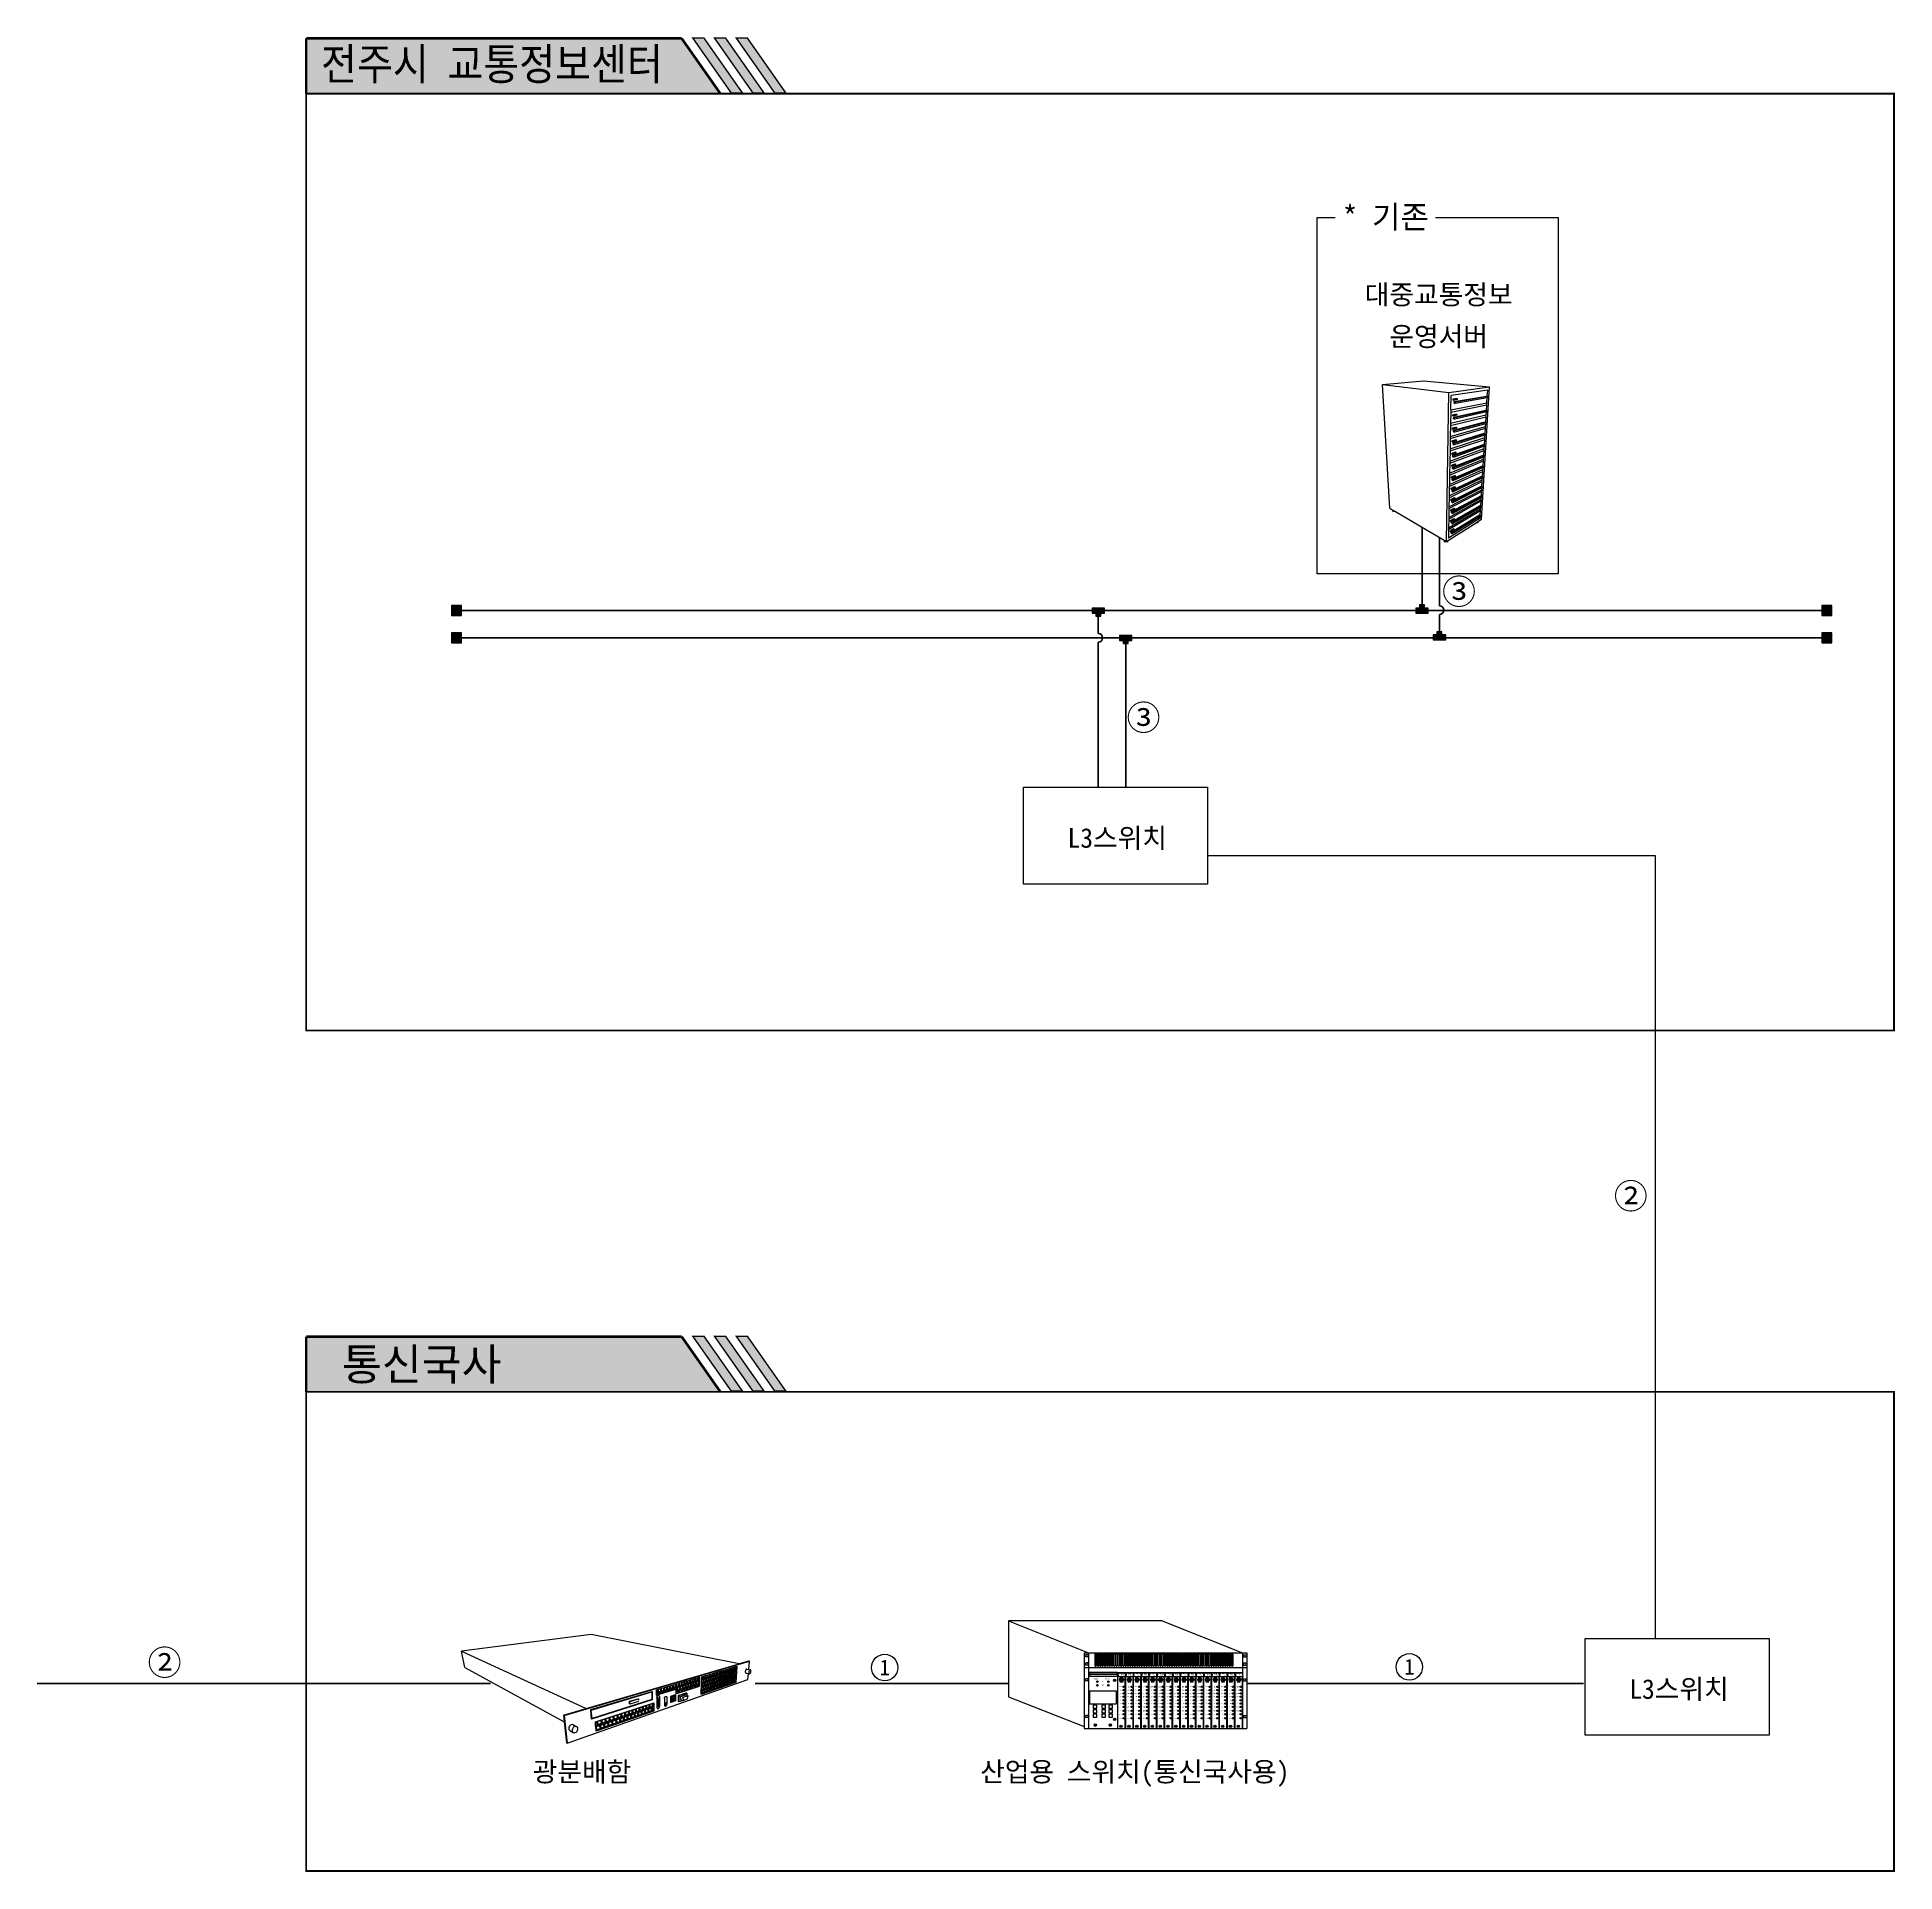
# Model space of a CAD drawing. Extents: x 36 to 402, y 15 to 266.
# Drawn here: x 186.3 to 357.6, y 97.3 to 266.5 of the extents above; entities that cross this region are included whole.
import ezdxf
from ezdxf.enums import TextEntityAlignment as Align

# ---------------------------------------------------------------- set-up
doc = ezdxf.new("R2010")
doc.units = 0
doc.header["$MEASUREMENT"] = 0
doc.layers.get('0').update_dxf_attribs({"linetype": 'CONTINUOUS'})
for name, color, linetype in [('0-도로', 7, 'CONTINUOUS'), ('_범례', 7, 'CONTINUOUS'), ('DETL', 7, 'CONTINUOUS'), ('U-CITY-BORD-TEXT', 7, 'CONTINUOUS')]:
    doc.layers.add(name, color=color, linetype=linetype)
doc.styles.add('bord', font='')
doc.styles.add('HY해드라인M', font='')
doc.styles.get('bord').set_extended_font_data('GulimChe')
doc.styles.get('HY해드라인M').set_extended_font_data('GulimChe')

# ---------------------------------------------------------------- blocks, each defined once
blk = doc.blocks.new('Router4')
for p, q in [((-306.1, 259.7), (-820.6, 193.1)), ((281.6, 143.6), (-306.1, 259.7)), ((-820.6, 193.1), (-325.7, -33.4)), ((-807.8, 129), (-820.6, 193.1)), ((-412.8, -61.5), (321.5, 153.6)), ((318.1, 154.2), (281.6, 143.6)), ((321.5, 153.6), (318.1, 154.2)), ((318.9, 120.8), (321.5, 153.6)), ((-807.8, 129), (-413.3, -86.5)), ((-401, -171.9), (315.8, 81.7)), ((-325.7, -33.4), (281.6, 143.6)), ((72.7, 74.5), (66.5, 72.6)), ((72.7, 74.5), (72.6, 65.6)), ((75.2, 75.2), (72.7, 74.5)), ((75.2, 75.2), (75, 64.9)), ((77.3, 75.9), (75.2, 75.2)), ((77.1, 67), (77.3, 75.9)), ((83.4, 77.7), (77.3, 75.9)), ((83.4, 77.7), (83.3, 68.8)), ((85.9, 78.4), (83.4, 77.7)), ((85.9, 78.4), (85.6, 68.2)), ((88, 79), (85.9, 78.4)), ((87.8, 70.2), (88, 79)), ((94, 80.8), (88, 79)), ((94, 80.8), (93.8, 72)), ((96.4, 81.5), (94, 80.8)), ((96.4, 81.5), (96.2, 71.4)), ((98.5, 82.2), (96.4, 81.5)), ((106.5, 74.5), (98.2, 72)), ((98.3, 73.4), (98.5, 82.2)), ((104.1, 75.2), (98.3, 73.4)), ((104.4, 83.9), (98.5, 82.2)), ((104.4, 83.9), (104.1, 75.2)), ((106.5, 74.5), (104.1, 75.2)), ((106.8, 84.6), (104.4, 83.9)), ((106.8, 84.6), (106.5, 74.5)), ((108.8, 85.2), (106.8, 84.6)), ((108.6, 76.5), (108.8, 85.2)), ((114.3, 78.3), (108.6, 76.5)), ((116.7, 77.6), (108.6, 75.2)), ((108.6, 75.2), (108.6, 76.5)), ((114.6, 86.9), (108.8, 85.2)), ((112.6, 73.4), (118.3, 75.1)), ((114.6, 86.9), (114.3, 78.3)), ((116.7, 77.6), (114.3, 78.3)), ((117, 87.7), (114.6, 86.9)), ((117, 87.7), (116.7, 77.6)), ((119, 88.3), (117, 87.7)), ((118.3, 75.1), (117.9, 64.6)), ((118.3, 75.1), (120.7, 75.9)), ((118.7, 78.3), (118.8, 79.6)), ((120.8, 78.9), (118.7, 78.3)), ((118.8, 79.6), (119, 88.3)), ((120.8, 80.2), (118.8, 79.6)), ((121.1, 88.9), (119, 88.3)), ((120.7, 75.9), (120.3, 64)), ((120.8, 80.2), (121.1, 88.9)), ((120.8, 78.9), (120.8, 80.2)), ((124.7, 89.9), (121.1, 88.9)), ((123.6, 54.2), (124.7, 89.9)), ((131.8, 64.7), (132.4, 82.4)), ((132.3, 69.1), (132.6, 79.6)), ((132.4, 83.8), (132.7, 92.3)), ((134.3, 84.3), (132.4, 83.8)), ((132.4, 82.4), (132.4, 83.8)), ((136.7, 83.7), (132.4, 82.4)), ((132.6, 79.6), (138.1, 81.2)), ((132.7, 92.3), (134.6, 92.9)), ((134.6, 92.9), (134.3, 84.3)), ((136.7, 83.7), (134.3, 84.3)), ((134.6, 92.9), (137, 93.6)), ((137, 93.6), (136.7, 83.7)), ((137, 93.6), (139, 94.2)), ((138.1, 81.2), (137.7, 70.9)), ((138.1, 81.2), (140.5, 82)), ((146.4, 86.7), (138.6, 84.3)), ((138.6, 84.3), (138.7, 85.6)), ((138.7, 85.6), (139, 94.2)), ((144.1, 87.3), (138.7, 85.6)), ((139, 94.2), (144.4, 95.8)), ((140.5, 82), (140.1, 70.2)), ((142.1, 72.2), (142.4, 82.6)), ((147.4, 73.9), (142.1, 72.2)), ((142.4, 82.6), (147.8, 84.2)), ((144.4, 95.8), (144.1, 87.3)), ((146.4, 86.7), (144.1, 87.3)), ((144.4, 95.8), (146.8, 96.5)), ((146.8, 96.5), (146.4, 86.7)), ((146.8, 96.5), (148.7, 97.1)), ((147.8, 84.2), (147.4, 73.9)), ((149.7, 73.3), (147.4, 73.9)), ((150.2, 84.9), (147.8, 85.5)), ((147.8, 84.2), (150.2, 84.9)), ((148.4, 88.6), (148.7, 97.1)), ((153.7, 90.2), (148.4, 88.6)), ((156, 89.6), (148.4, 87.3)), ((148.4, 87.3), (148.4, 88.6)), ((148.7, 97.1), (154, 98.7)), ((150.2, 84.9), (149.7, 73.3)), ((151.7, 75.3), (152.1, 85.5)), ((156.9, 76.9), (151.7, 75.3)), ((159.3, 76.3), (151.7, 73.9)), ((151.7, 73.9), (151.7, 75.3)), ((152.1, 85.5), (157.3, 87.1)), ((154, 98.7), (153.7, 90.2)), ((156, 89.6), (153.7, 90.2)), ((154, 98.7), (156.4, 99.4)), ((156.4, 99.4), (156, 89.6)), ((156.4, 99.4), (158.3, 99.9)), ((157.3, 87.1), (156.9, 76.9)), ((159.3, 76.3), (156.9, 76.9)), ((157.3, 87.1), (159.7, 87.9)), ((157.3, 72.8), (162.4, 74.5)), ((158, 91.5), (158.3, 99.9)), ((163.2, 93.1), (158, 91.5)), ((165.5, 92.5), (158, 90.2)), ((158, 90.2), (158, 91.5)), ((158.3, 99.9), (163.5, 101.5)), ((161.6, 88.5), (159.3, 89)), ((159.7, 87.9), (159.3, 76.3)), ((161.2, 78.3), (161.6, 88.5)), ((166.3, 79.9), (161.2, 78.3)), ((168.7, 79.3), (161.2, 76.9)), ((161.2, 76.9), (161.2, 78.3)), ((161.6, 88.5), (166.7, 90)), ((162.4, 74.5), (162, 64.4)), ((162.4, 74.5), (164.8, 75.2)), ((163.5, 101.5), (163.2, 93.1)), ((165.5, 92.5), (163.2, 93.1)), ((163.5, 101.5), (165.9, 102.2)), ((164.8, 75.2), (164.3, 63.8)), ((165.9, 102.2), (165.5, 92.5)), ((165.9, 102.2), (167.8, 102.8)), ((166.7, 90), (166.3, 79.9)), ((168.7, 79.3), (166.3, 79.9)), ((166.3, 65.8), (166.7, 75.8)), ((166.7, 90), (169.2, 90.8)), ((166.7, 75.8), (171.7, 77.4)), ((174.9, 95.4), (167.4, 93.1)), ((167.4, 93.1), (167.5, 94.4)), ((167.5, 94.4), (167.8, 102.8)), ((172.5, 95.9), (167.5, 94.4)), ((167.8, 102.8), (172.9, 104.3)), ((169.2, 90.8), (168.7, 79.3)), ((177.9, 82.2), (170.5, 79.9)), ((170.5, 79.9), (170.6, 81.2)), ((170.6, 81.2), (171, 91.3)), ((175.6, 82.8), (170.6, 81.2)), ((171, 91.3), (176, 92.9)), ((171.7, 77.4), (171.3, 67.4)), ((171.7, 77.4), (174.1, 78.2)), ((172.9, 104.3), (172.5, 95.9)), ((174.9, 95.4), (172.5, 95.9)), ((172.9, 104.3), (175.3, 105)), ((174.1, 78.2), (173.6, 66.8)), ((175.3, 105), (174.9, 95.4)), ((175.3, 105), (177.1, 105.5)), ((175.5, 68.8), (176, 78.8)), ((176, 92.9), (175.6, 82.8)), ((177.9, 82.2), (175.6, 82.8)), ((176, 92.9), (178.4, 93.6)), ((176, 78.8), (180.9, 80.3)), ((184.1, 98.2), (176.7, 95.9)), ((176.7, 95.9), (176.8, 97.2)), ((176.8, 97.2), (177.1, 105.5)), ((181.7, 98.7), (176.8, 97.2)), ((177.1, 105.5), (182.1, 107)), ((178.4, 93.6), (177.9, 82.2)), ((179.8, 84.1), (180.3, 94.2)), ((184.7, 85.6), (179.8, 84.1)), ((187.1, 85.1), (179.8, 82.8)), ((179.8, 82.8), (179.8, 84.1)), ((180.3, 94.2), (185.2, 95.7)), ((180.9, 80.3), (180.4, 70.4)), ((180.9, 80.3), (183.3, 81.1)), ((182.1, 107), (181.7, 98.7)), ((184.1, 98.2), (181.7, 98.7)), ((182.1, 107), (184.5, 107.7)), ((183.3, 81.1), (182.8, 69.8)), ((184.5, 107.7), (184.1, 98.2)), ((184.5, 107.7), (186.3, 108.3)), ((185.2, 95.7), (184.7, 85.6)), ((187.1, 85.1), (184.7, 85.6)), ((184.7, 71.7), (185.1, 81.7)), ((185.1, 81.7), (189.9, 83.2)), ((185.2, 95.7), (187.6, 96.4)), ((193.2, 100.9), (185.9, 98.7)), ((185.9, 98.7), (186, 100)), ((186, 100), (186.3, 108.3)), ((190.8, 101.5), (186, 100)), ((186.3, 108.3), (191.2, 109.7)), ((187.6, 96.4), (187.1, 85.1)), ((188.9, 87), (189.4, 97)), ((193.7, 88.5), (188.9, 87)), ((196.1, 87.9), (188.9, 85.6)), ((188.9, 85.6), (188.9, 87)), ((189.4, 97), (194.2, 98.5)), ((189.9, 83.2), (189.5, 73.3)), ((189.9, 83.2), (192.3, 84)), ((191.2, 109.7), (190.8, 101.5)), ((193.2, 100.9), (190.8, 101.5)), ((191.2, 109.7), (193.6, 110.4)), ((192.3, 84), (191.8, 72.7)), ((193.6, 110.4), (193.2, 100.9)), ((193.6, 110.4), (195.4, 111)), ((200.7, 75.6), (193.6, 73.3)), ((193.6, 73.3), (193.7, 74.7)), ((194.2, 98.5), (193.7, 88.5)), ((196.1, 87.9), (193.7, 88.5)), ((193.7, 74.7), (194.1, 84.5)), ((198.4, 76.2), (193.7, 74.7)), ((194.1, 84.5), (198.9, 86)), ((194.2, 98.5), (196.6, 99.2)), ((195, 102.8), (195.4, 111)), ((199.8, 104.2), (195, 102.8)), ((202.1, 103.7), (195, 101.5)), ((195, 101.5), (195, 102.8)), ((195.4, 111), (200.2, 112.4)), ((196.6, 99.2), (196.1, 88.9)), ((197.8, 88.5), (196.1, 88.9)), ((196.1, 88.9), (196.1, 87.9)), ((204.9, 90.7), (197.8, 88.5)), ((197.8, 88.5), (197.9, 89.8)), ((197.9, 89.8), (198.4, 99.7)), ((202.6, 91.3), (197.9, 89.8)), ((198.4, 99.7), (203.1, 101.2)), ((198.9, 86), (198.4, 76.2)), ((200.7, 75.6), (198.4, 76.2)), ((198.9, 86), (201.3, 86.8)), ((200.2, 112.4), (199.8, 104.2)), ((202.1, 103.7), (199.8, 104.2)), ((200.2, 112.4), (202.6, 113.1)), ((201.3, 86.8), (200.7, 75.6)), ((201.7, 73.2), (204.1, 74)), ((202.6, 113.1), (202.1, 103.7)), ((202.5, 77.6), (203, 87.4)), ((207.1, 79.1), (202.5, 77.6)), ((209.5, 78.5), (202.5, 76.2)), ((202.5, 76.2), (202.5, 77.6)), ((202.6, 113.1), (204.4, 113.6)), ((203.1, 101.2), (202.6, 91.3)), ((204.9, 90.7), (202.6, 91.3)), ((203, 87.4), (207.7, 88.8)), ((203.1, 101.2), (205.5, 101.9)), ((204.1, 74), (203.5, 63)), ((203.9, 105.5), (204.4, 113.6)), ((208.6, 106.9), (203.9, 105.5)), ((210.9, 106.3), (203.9, 104.2)), ((203.9, 104.2), (203.9, 105.5)), ((204.4, 113.6), (209, 115)), ((205.5, 101.9), (204.9, 90.7)), ((205.3, 64.9), (205.8, 74.6)), ((205.8, 74.6), (210.4, 76.1)), ((213.7, 93.5), (206.7, 91.3)), ((206.7, 91.3), (206.8, 92.6)), ((206.8, 92.6), (207.3, 102.5)), ((211.4, 94), (206.8, 92.6)), ((207.7, 88.8), (207.1, 79.1)), ((209.5, 78.5), (207.1, 79.1)), ((207.3, 102.5), (211.9, 103.9)), ((207.7, 88.8), (210, 89.6)), ((209, 115), (208.6, 106.9)), ((210.9, 106.3), (208.6, 106.9)), ((209, 115), (211.4, 115.7)), ((210, 89.6), (209.5, 78.5)), ((210.4, 76.1), (209.9, 66.5)), ((210.4, 76.1), (212.8, 76.9)), ((211.4, 115.7), (210.9, 106.3)), ((218.1, 81.3), (211.2, 79.1)), ((211.2, 79.1), (211.3, 80.4)), ((211.3, 80.4), (211.8, 90.1)), ((215.8, 81.9), (211.3, 80.4)), ((211.4, 115.7), (213.2, 116.2)), ((211.9, 103.9), (211.4, 94)), ((213.7, 93.5), (211.4, 94)), ((211.8, 90.1), (216.3, 91.6)), ((211.9, 103.9), (214.3, 104.6)), ((212.8, 76.9), (212.2, 65.9)), ((212.7, 108.1), (213.2, 116.2)), ((217.3, 109.5), (212.7, 108.1)), ((219.6, 109), (212.7, 106.9)), ((212.7, 106.9), (212.7, 108.1)), ((213.2, 116.2), (217.7, 117.6)), ((214.3, 104.6), (213.7, 93.5)), ((214, 67.9), (214.5, 77.4)), ((214.5, 77.4), (219, 78.9)), ((222.3, 96.2), (215.4, 94)), ((215.4, 94), (215.5, 95.3)), ((215.5, 95.3), (216, 105.1)), ((220, 96.7), (215.5, 95.3)), ((216.3, 91.6), (215.8, 81.9)), ((218.1, 81.3), (215.8, 81.9)), ((216, 105.1), (220.5, 106.5)), ((216.3, 91.6), (218.7, 92.3)), ((217.7, 117.6), (217.3, 109.5)), ((219.6, 109), (217.3, 109.5)), ((217.7, 117.6), (220.1, 118.3)), ((218.7, 92.3), (218.1, 81.3)), ((219, 78.9), (218.5, 69.4)), ((219, 78.9), (221.4, 79.7)), ((220.1, 118.3), (219.6, 109)), ((226.7, 84.1), (219.8, 81.9)), ((219.8, 81.9), (219.9, 83.2)), ((219.9, 83.2), (220.4, 92.9)), ((224.3, 84.7), (219.9, 83.2)), ((220.5, 106.5), (220, 96.7)), ((222.3, 96.2), (220, 96.7)), ((220.1, 118.3), (221.9, 118.8)), ((220.4, 92.9), (224.9, 94.3)), ((220.5, 106.5), (222.9, 107.3)), ((221.4, 79.7), (220.8, 68.8)), ((221.4, 110.8), (221.9, 118.8)), ((225.9, 112.1), (221.4, 110.8)), ((228.2, 111.6), (221.4, 109.5)), ((221.4, 109.5), (221.4, 110.8)), ((221.9, 118.8), (226.3, 120.2)), ((222.9, 107.3), (222.3, 96.2)), ((222.6, 70.7), (223.1, 80.3)), ((223.1, 80.3), (227.5, 81.7)), ((230.8, 98.9), (224, 96.7)), ((224, 96.7), (224.1, 98)), ((224.1, 98), (224.6, 107.8)), ((228.5, 99.4), (224.1, 98)), ((224.9, 94.3), (224.3, 84.7)), ((226.7, 84.1), (224.3, 84.7)), ((224.6, 107.8), (229.1, 109.1)), ((224.9, 94.3), (227.3, 95.1)), ((226.3, 120.2), (225.9, 112.1)), ((228.2, 111.6), (225.9, 112.1)), ((226.3, 120.2), (228.7, 120.9)), ((227.3, 95.1), (226.7, 84.1)), ((227.5, 81.7), (227, 72.2)), ((227.5, 81.7), (229.9, 82.5)), ((228.7, 120.9), (228.2, 111.6)), ((235.1, 86.9), (228.3, 84.7)), ((228.3, 84.7), (228.4, 86)), ((228.4, 86), (229, 95.6)), ((232.8, 87.4), (228.4, 86)), ((229.1, 109.1), (228.5, 99.4)), ((230.8, 98.9), (228.5, 99.4)), ((228.7, 120.9), (230.4, 121.4)), ((229, 95.6), (233.3, 97)), ((229.1, 109.1), (231.5, 109.9)), ((229.9, 82.5), (229.3, 71.6)), ((236.7, 114.2), (229.9, 112.1)), ((229.9, 112.1), (230, 113.4)), ((230, 113.4), (230.4, 121.4)), ((234.4, 114.7), (230, 113.4)), ((230.4, 121.4), (234.8, 122.7)), ((231.5, 109.9), (230.8, 98.9)), ((237.6, 74.5), (230.9, 72.2)), ((231, 73.6), (231.6, 83)), ((235.3, 75), (231, 73.6)), ((231.6, 83), (235.9, 84.5)), ((239.2, 101.5), (232.5, 99.4)), ((232.5, 99.4), (232.6, 100.7)), ((232.6, 100.7), (233.1, 110.4)), ((236.9, 102.1), (232.6, 100.7)), ((233.3, 97), (232.8, 87.4)), ((235.1, 86.9), (232.8, 87.4)), ((233.1, 110.4), (237.5, 111.7)), ((233.3, 97), (235.7, 97.7)), ((234.8, 122.7), (234.4, 114.7)), ((236.7, 114.2), (234.4, 114.7)), ((234.8, 122.7), (237.2, 123.4)), ((235.7, 97.7), (235.1, 86.9)), ((235.9, 84.5), (235.3, 75)), ((237.6, 74.5), (235.3, 75)), ((235.9, 84.5), (238.2, 85.2)), ((237.2, 123.4), (236.7, 114.2)), ((243.4, 89.6), (236.7, 87.4)), ((236.7, 87.4), (236.8, 88.7)), ((236.8, 88.7), (237.4, 98.3)), ((241.1, 90.1), (236.8, 88.7)), ((237.5, 111.7), (236.9, 102.1)), ((239.2, 101.5), (236.9, 102.1)), ((237.2, 123.4), (238.9, 123.9)), ((237.4, 98.3), (241.6, 99.6)), ((237.5, 111.7), (239.9, 112.5)), ((238.2, 85.2), (237.6, 74.5)), ((238.4, 115.9), (238.9, 123.9)), ((242.7, 117.2), (238.4, 115.9)), ((245, 116.7), (238.4, 114.7)), ((238.4, 114.7), (238.4, 115.9)), ((238.9, 123.9), (243.2, 125.2)), ((239.9, 112.5), (239.2, 101.5)), ((239.3, 76.4), (239.9, 85.8)), ((243.6, 77.8), (239.3, 76.4)), ((245.8, 77.2), (239.3, 75)), ((239.3, 75), (239.3, 76.4)), ((239.9, 85.8), (244.1, 87.2)), ((247.5, 104.1), (240.9, 102.1)), ((240.9, 102.1), (241, 103.3)), ((241, 103.3), (241.5, 113)), ((245.2, 104.7), (241, 103.3)), ((241.6, 99.6), (241.1, 90.1)), ((243.4, 89.6), (241.1, 90.1)), ((241.5, 113), (245.8, 114.3)), ((241.6, 99.6), (244, 100.4)), ((243.2, 125.2), (242.7, 117.2)), ((245, 116.7), (242.7, 117.2)), ((243.2, 125.2), (245.6, 125.9)), ((244, 100.4), (243.4, 89.6)), ((243.5, 64.7), (244, 74)), ((244.1, 87.2), (243.6, 77.8)), ((245.8, 77.2), (243.6, 77.8)), ((244, 74), (248.2, 75.4)), ((244.1, 87.2), (246.5, 88)), ((245.6, 125.9), (245, 116.7)), ((251.6, 92.2), (245, 90.1)), ((245, 90.1), (245.1, 91.4)), ((245.1, 91.4), (245.7, 100.9)), ((249.3, 92.8), (245.1, 91.4)), ((245.8, 114.3), (245.2, 104.7)), ((247.5, 104.1), (245.2, 104.7)), ((245.6, 125.9), (247.2, 126.4)), ((245.7, 100.9), (249.9, 102.2)), ((245.8, 114.3), (248.2, 115)), ((246.5, 88), (245.8, 77.2)), ((253.3, 119.2), (246.7, 117.2)), ((246.7, 117.2), (246.8, 118.5)), ((246.8, 118.5), (247.2, 126.4)), ((251, 119.7), (246.8, 118.5)), ((247.2, 126.4), (251.4, 127.6)), ((248.2, 115), (247.5, 104.1)), ((254, 80), (247.5, 77.8)), ((247.5, 77.8), (247.6, 79.1)), ((247.6, 79.1), (248.1, 88.5)), ((251.7, 80.5), (247.6, 79.1)), ((248.2, 75.4), (247.6, 66.2)), ((248.1, 88.5), (252.3, 89.9)), ((248.2, 75.4), (250.6, 76.2)), ((255.7, 106.7), (249.1, 104.7)), ((249.1, 104.7), (249.2, 105.9)), ((249.2, 105.9), (249.8, 115.5)), ((253.4, 107.2), (249.2, 105.9)), ((249.9, 102.2), (249.3, 92.8)), ((251.6, 92.2), (249.3, 92.8)), ((249.8, 115.5), (254, 116.8)), ((249.9, 102.2), (252.2, 103)), ((250.6, 76.2), (249.9, 65.6)), ((251.4, 127.6), (251, 119.7)), ((253.3, 119.2), (251, 119.7)), ((251.4, 127.6), (253.8, 128.3)), ((252.2, 103), (251.6, 92.2)), ((251.6, 67.6), (252.2, 76.8)), ((252.3, 89.9), (251.7, 80.5)), ((254, 80), (251.7, 80.5)), ((252.2, 76.8), (256.3, 78.2)), ((252.3, 89.9), (254.6, 90.6)), ((259.7, 94.9), (253.2, 92.8)), ((253.2, 92.8), (253.3, 94.1)), ((253.8, 128.3), (253.3, 119.2)), ((253.3, 94.1), (253.9, 103.5)), ((257.4, 95.4), (253.3, 94.1)), ((254, 116.8), (253.4, 107.2)), ((255.7, 106.7), (253.4, 107.2)), ((253.8, 128.3), (255.5, 128.8)), ((253.9, 103.5), (258, 104.8)), ((254, 116.8), (256.4, 117.5)), ((254.6, 90.6), (254, 80)), ((261.4, 121.7), (254.9, 119.7)), ((254.9, 119.7), (255, 121)), ((255, 121), (255.5, 128.8)), ((259.1, 122.2), (255, 121)), ((255.5, 128.8), (259.6, 130)), ((262, 82.7), (255.6, 80.5)), ((255.6, 80.5), (255.7, 81.9)), ((256.4, 117.5), (255.7, 106.7)), ((255.7, 81.9), (256.3, 91.2)), ((259.7, 83.2), (255.7, 81.9)), ((256.3, 78.2), (255.7, 69)), ((256.3, 91.2), (260.3, 92.5)), ((256.3, 78.2), (258.6, 79)), ((263.7, 109.3), (257.3, 107.2)), ((257.3, 107.2), (257.4, 108.5)), ((257.4, 108.5), (258, 118)), ((261.4, 109.8), (257.4, 108.5)), ((258, 104.8), (257.4, 95.4)), ((259.7, 94.9), (257.4, 95.4)), ((258.6, 79), (257.9, 68.4)), ((258, 118), (262.1, 119.3)), ((258, 104.8), (260.3, 105.6)), ((259.6, 130), (259.1, 122.2)), ((261.4, 121.7), (259.1, 122.2)), ((259.6, 130), (262, 130.8)), ((259.6, 70.3), (260.2, 79.5)), ((260.3, 105.6), (259.7, 94.9)), ((260.3, 92.5), (259.7, 83.2)), ((262, 82.7), (259.7, 83.2)), ((260.2, 79.5), (264.2, 80.9)), ((260.3, 92.5), (262.7, 93.3)), ((261.3, 96.7), (262, 106.1)), ((265.3, 98), (261.3, 96.7)), ((266, 97), (261.3, 95.4)), ((261.3, 95.4), (261.3, 96.7)), ((262, 130.8), (261.4, 121.7)), ((262.1, 119.3), (261.4, 109.8)), ((263.7, 109.3), (261.4, 109.8)), ((262, 130.8), (263.6, 131.2)), ((262, 106.1), (266, 107.4)), ((262.7, 93.3), (262, 82.7)), ((262.1, 119.3), (264.4, 120)), ((267.8, 123.7), (263, 122.2)), ((263, 122.2), (263.1, 123.4)), ((263.1, 123.4), (263.6, 131.2)), ((267.1, 124.6), (263.1, 123.4)), ((263.6, 131.2), (267.6, 132.4)), ((263.6, 83.2), (263.7, 84.5)), ((265.2, 83.8), (263.6, 83.2)), ((264.2, 80.9), (263.6, 71.7)), ((264.4, 120), (263.7, 109.3)), ((263.7, 84.5), (264.3, 93.8)), ((265.3, 85.1), (263.7, 84.5)), ((264.2, 80.9), (265, 81.1)), ((264.3, 93.8), (265.9, 94.3)), ((265, 81.1), (264.4, 71.5)), ((265.3, 85.1), (265.2, 83.8)), ((265.3, 109.8), (265.4, 111)), ((266.9, 110.3), (265.3, 109.8)), ((266, 107.4), (265.3, 98)), ((266.1, 97.8), (265.3, 98)), ((265.9, 94.3), (265.3, 85.1)), ((265.4, 111), (266, 120.5)), ((267, 111.5), (265.4, 111)), ((266, 120.5), (267.6, 121)), ((266, 107.4), (266.8, 107.6)), ((266.1, 97.8), (266, 97)), ((266.8, 107.6), (266.1, 97.8)), ((267, 111.5), (266.9, 110.3)), ((267.6, 121), (267, 111.5)), ((267.6, 132.4), (267.1, 124.6)), ((267.9, 124.5), (267.1, 124.6)), ((267.6, 132.4), (268.4, 132.7)), ((272, 133.7), (267.7, 69.8)), ((267.9, 124.5), (267.8, 123.7)), ((268.4, 132.7), (267.9, 124.5)), ((268.4, 132.7), (272, 133.7)), ((305.6, 115.1), (305.3, 113)), ((305.3, 113), (305.3, 111)), ((305.3, 111), (305.6, 109.3)), ((306.2, 117.1), (305.6, 115.1)), ((305.6, 109.3), (306.2, 107.9)), ((307.1, 118.9), (306.2, 117.1)), ((306.2, 107.9), (307.1, 107)), ((308.1, 120.5), (307.1, 118.9)), ((307.1, 107), (308.1, 106.6)), ((309.2, 121.6), (308.1, 120.5)), ((308.1, 106.6), (317.6, 104.5)), ((310.4, 122.2), (309.2, 121.6)), ((311.5, 122.3), (310.4, 122.2)), ((311.5, 122.3), (318.9, 120.8)), ((315.8, 81.7), (317.6, 104.5)), ((317.6, 104.5), (321.8, 103.6)), ((318.9, 120.8), (325.3, 119.5)), ((319.5, 112.1), (319.1, 110.1)), ((319.1, 110.1), (319.1, 108.1)), ((319.1, 108.1), (319.4, 106.4)), ((319.4, 106.4), (320, 105)), ((320, 114.2), (319.5, 112.1)), ((320.9, 116), (320, 114.2)), ((320, 105), (320.8, 104)), ((320.8, 104), (321.8, 103.6)), ((321.9, 117.6), (320.9, 116)), ((321.8, 103.6), (323, 103.7)), ((323, 118.7), (321.9, 117.6)), ((324.2, 119.4), (323, 118.7)), ((323, 103.7), (324.1, 104.4)), ((324.1, 104.4), (325.3, 105.5)), ((325.3, 119.5), (324.2, 119.4)), ((326.4, 119), (325.3, 119.5)), ((325.3, 105.5), (326.3, 107.1)), ((326.3, 107.1), (327.1, 108.9)), ((327.2, 118.1), (326.4, 119)), ((327.1, 108.9), (327.7, 110.9)), ((327.7, 116.7), (327.2, 118.1)), ((328, 115), (327.7, 116.7)), ((327.7, 110.9), (328, 113)), ((328, 113), (328, 115)), ((-307.4, -38.5), (-65.2, 33.5)), ((-306.7, -39.4), (-66.5, 32.1)), ((-305.5, -39.9), (-65.3, 31.8)), ((-64.7, 0.7), (-304.5, -75.7)), ((-63.5, 0.3), (-304.4, -76.6)), ((-64.8, 1.5), (-302.8, -74.2)), ((-153.9, -5.4), (-119.4, 5.1)), ((-152.7, -5.9), (-118.2, 4.6)), ((-119.4, 5.1), (-118.2, 4.6)), ((-118.2, 4.6), (-118.1, -0.6)), ((-65.3, 31.8), (-66.5, 32.1)), ((-65.3, 31.8), (-64.8, 1.5)), ((-65.2, 33.5), (-64, 33.8)), ((-65.2, 33.5), (-64.7, 0.7)), ((-63.5, 0.3), (-64.7, 0.7)), ((-64, 33.8), (-63.5, 0.3)), ((-44.2, 39.7), (-48.4, 38.5)), ((-48.4, 38.5), (-48.3, 28.9)), ((-44.1, 30.2), (-48.3, 28.9)), ((-41.7, 29.4), (-48.3, 27.4)), ((-48.3, 28.9), (-48.3, 27.4)), ((-48.3, 27.4), (-48.2, 20.7)), ((-48.2, 18.5), (29.5, 42.6)), ((-48.2, 20.7), (-48.2, 18.5)), ((-46.7, 24.5), (-39, 26.9)), ((-46.7, 21.2), (-46.7, 24.5)), ((-46.7, 21.2), (-39, 23.6)), ((-45.5, 9.3), (-45.4, 11.1)), ((-45.5, 9.3), (-45.1, -29.8)), ((-45.4, 11.1), (-44.9, 12.8)), ((-44.9, 12.8), (-44.1, 14.5)), ((-41.8, 40.4), (-44.2, 39.7)), ((-44.2, 39.7), (-44.1, 30.2)), ((-41.7, 29.4), (-44.1, 30.2)), ((-44.1, 14.5), (-43.1, 15.8)), ((-43.1, 15.8), (-41.8, 16.9)), ((-42.8, 2.1), (-41.1, 9)), ((-41.6, 2.5), (-42.8, 2.1)), ((-39.3, 41.2), (-41.8, 40.4)), ((-41.8, 40.4), (-41.7, 29.4)), ((-41.8, 16.9), (-40.5, 17.5)), ((-41.2, 4), (-41.6, 2.5)), ((-39.5, 4.6), (-41.2, 4)), ((-41.1, 9), (-39.8, 9.4)), ((-40.5, 7.5), (-41, 5.2)), ((-41, 5.2), (-39.8, 5.6)), ((-40.5, 17.5), (-39.2, 17.7)), ((-40.4, 8.1), (-40.5, 7.5)), ((-40.3, 7.5), (-40.4, 8.1)), ((-39.8, 5.6), (-40.3, 7.5)), ((-39.8, 9.4), (-38, 3.7)), ((-39.2, 3.3), (-39.5, 4.6)), ((-31.6, 43.5), (-39.3, 41.2)), ((-39.2, 31.6), (-39.3, 41.2)), ((-31.5, 34), (-39.2, 31.6)), ((-29.1, 33.2), (-39.2, 30.2)), ((-39.2, 30.2), (-39.2, 31.6)), ((-39.2, 17.7), (-38, 17.4)), ((-38, 3.7), (-39.2, 3.3)), ((-39, 26.9), (-36.6, 27.6)), ((-39, 26.9), (-39, 23.6)), ((-39, 23.6), (-36.6, 24.3)), ((-38, 17.4), (-36.9, 16.7)), ((-36.9, 16.7), (-36.1, 15.6)), ((-36.6, 27.6), (-36.6, 24.3)), ((-36.1, 15.6), (-35.6, 14.2)), ((-35.6, 14.2), (-35.4, 12.5)), ((-35.4, 12.5), (-35.1, -26.4)), ((-34.1, 28.4), (-26.5, 30.7)), ((-34.1, 25.1), (-34.1, 28.4)), ((-34.1, 25.1), (-26.5, 27.5)), ((-29.2, 44.2), (-31.6, 43.5)), ((-31.6, 43.5), (-31.5, 34)), ((-29.1, 33.2), (-31.5, 34)), ((-26.7, 44.9), (-29.2, 44.2)), ((-29.2, 44.2), (-29.1, 33.2)), ((-19.3, 47.1), (-26.7, 44.9)), ((-26.7, 35.4), (-26.7, 44.9)), ((-19.2, 37.7), (-26.7, 35.4)), ((-16.8, 37), (-26.7, 34)), ((-26.7, 34), (-26.7, 35.4)), ((-26.5, 30.7), (-24.2, 31.4)), ((-26.5, 30.7), (-26.5, 27.5)), ((-26.5, 27.5), (-24.2, 28.2)), ((-24.2, 31.4), (-24.2, 28.2)), ((-21.7, 32.2), (-14.3, 34.5)), ((-21.7, 28.9), (-21.7, 32.2)), ((-21.7, 28.9), (-14.3, 31.2)), ((-16.9, 47.9), (-19.3, 47.1)), ((-19.3, 47.1), (-19.2, 37.7)), ((-16.8, 37), (-19.2, 37.7)), ((-14.4, 48.6), (-16.9, 47.9)), ((-16.9, 47.9), (-16.8, 37)), ((-15.6, 5.9), (-15.4, 7.6)), ((-15.6, 5.9), (-15.5, -19.7)), ((-15.4, 7.6), (-14.9, 9.3)), ((-14.9, 9.3), (-14.2, 10.9)), ((-7.1, 50.8), (-14.4, 48.6)), ((-14.4, 39.2), (-14.4, 48.6)), ((-7.1, 41.4), (-14.4, 39.2)), ((-4.7, 40.7), (-14.4, 37.7)), ((-14.4, 37.7), (-14.4, 39.2)), ((-14.3, 34.5), (-11.9, 35.2)), ((-14.3, 34.5), (-14.3, 31.2)), ((-14.3, 31.2), (-11.9, 32)), ((-14.2, 10.9), (-13.1, 12.3)), ((-13.1, 12.3), (-12, 13.3)), ((-12, 13.3), (-10.7, 13.9)), ((-11.9, 35.2), (-11.9, 32)), ((-10.7, 13.9), (-9.5, 14.1)), ((-9.5, 35.9), (-2.3, 38.2)), ((-9.5, 32.7), (-9.5, 35.9)), ((-9.5, 32.7), (-2.3, 34.9)), ((-9.5, 14.1), (-8.3, 13.8)), ((-8.3, 13.8), (-7.3, 13.1)), ((-7.3, 13.1), (-6.5, 12.1)), ((-4.7, 51.5), (-7.1, 50.8)), ((-7.1, 50.8), (-7.1, 41.4)), ((-4.7, 40.7), (-7.1, 41.4)), ((-6.5, 12.1), (-6, 10.7)), ((-6, 10.7), (-5.9, 9.1)), ((-5.9, 9.1), (-5.8, -16.4)), ((-2.3, 52.2), (-4.7, 51.5)), ((-4.7, 51.5), (-4.7, 40.7)), ((4.9, 54.3), (-2.3, 52.2)), ((-2.3, 42.8), (-2.3, 52.2)), ((4.9, 45), (-2.3, 42.8)), ((7.2, 44.3), (-2.3, 41.4)), ((-2.3, 41.4), (-2.3, 42.8)), ((-2.3, 38.2), (0.1, 38.9)), ((-2.3, 38.2), (-2.3, 34.9)), ((-2.3, 34.9), (0.1, 35.7)), ((0.1, 38.9), (0.1, 35.7)), ((2.5, 39.6), (9.6, 41.8)), ((2.5, 36.4), (2.5, 39.6)), ((2.5, 36.4), (9.6, 38.6)), ((7.3, 55), (4.9, 54.3)), ((4.9, 54.3), (4.9, 45)), ((7.2, 44.3), (4.9, 45)), ((7.3, 55), (7.2, 44.3)), ((9.6, 55.7), (7.3, 55)), ((27, 20), (8.4, 13.9)), ((9.6, 13.5), (8.4, 13.9)), ((8.4, 13.9), (8.4, -9.8)), ((9.5, -10.2), (9.6, 13.5)), ((16.6, 57.8), (9.6, 55.7)), ((9.6, 46.5), (9.6, 55.7)), ((16.6, 48.6), (9.6, 46.5)), ((19, 47.9), (9.6, 45)), ((9.6, 45), (9.6, 46.5)), ((9.6, 41.8), (12, 42.5)), ((9.6, 41.8), (9.6, 38.6)), ((9.6, 38.6), (11.9, 39.3)), ((9.6, 13.5), (28.2, 19.6)), ((10.7, 2.8), (10.8, 12.3)), ((27, 6.7), (10.7, 1.2)), ((10.7, 2.8), (11.9, 2.4)), ((10.7, 1.2), (11.9, 0.8)), ((10.7, 1.2), (10.7, -8.2)), ((27.1, 17.6), (10.8, 12.3)), ((10.8, 12.3), (12, 11.9)), ((12, 42.5), (11.9, 39.3)), ((11.9, 2.4), (12, 11.9)), ((28.1, 7.8), (11.9, 2.4)), ((11.9, 0.8), (28.2, 6.3)), ((11.9, -8.6), (11.9, 0.8)), ((12, 11.9), (28.3, 17.3)), ((13.1, 10.7), (25.9, 14.9)), ((13.1, 5.2), (13.1, 10.7)), ((13.1, 5.2), (25.9, 9.4)), ((27, 9), (13.1, 4.4)), ((13.1, 4.4), (13.1, 5.2)), ((13.1, -0.3), (25.8, 3.9)), ((14.3, 43.2), (21.2, 45.4)), ((14.3, 40.1), (14.3, 43.2)), ((14.3, 40.1), (21.2, 42.2)), ((19, 58.5), (16.6, 57.8)), ((16.6, 57.8), (16.6, 48.6)), ((19, 47.9), (16.6, 48.6)), ((21.4, 59.2), (19, 58.5)), ((19, 58.5), (19, 47.9)), ((21.2, 45.4), (23.6, 46.1)), ((21.2, 45.4), (21.2, 42.2)), ((21.2, 42.2), (23.6, 42.9)), ((21.3, 50), (21.4, 59.2)), ((28.1, 52.1), (21.3, 50)), ((30.5, 51.4), (21.3, 48.6)), ((21.3, 48.6), (21.3, 50)), ((28.2, 61.3), (21.4, 59.2)), ((23.6, 46.1), (23.6, 42.9)), ((25.8, 3.9), (27, 4.3)), ((25.8, 3.9), (25.8, -1.5)), ((25.9, 46.8), (32.7, 48.9)), ((25.9, 43.7), (25.9, 46.8)), ((29.5, 42.6), (25.9, 43.7)), ((25.9, 14.9), (27.1, 15.3)), ((25.9, 9.4), (25.9, 14.9)), ((27, 9), (25.9, 9.4)), ((28.2, 19.6), (27, 20)), ((27.1, 15.3), (27, 9)), ((27, 6.7), (28.1, 6.3)), ((27, 4.3), (27, -1.9)), ((27.1, 17.6), (28.2, 17.3)), ((28.2, 61.3), (28.1, 52.1)), ((30.5, 51.4), (28.1, 52.1)), ((28.2, 7.9), (28.1, 7.8)), ((28.1, 7.8), (28.1, 6.3)), ((28.2, 6.3), (28.1, -3.1)), ((28.1, 6.3), (28.2, 6.3)), ((30.6, 62), (28.2, 61.3)), ((28.2, 19.6), (28.2, 17.3)), ((28.3, 17.3), (28.2, 7.9)), ((28.2, 17.3), (28.3, 17.3)), ((29.3, 23.7), (123.6, 54.2)), ((29.4, 25.9), (29.3, 23.7)), ((29.5, 42.6), (29.4, 36.8)), ((32.6, 37.8), (29.4, 36.8)), ((35, 37.1), (29.4, 35.3)), ((29.4, 36.8), (29.4, 35.3)), ((29.4, 35.3), (29.4, 32.2)), ((29.4, 32.2), (30.4, 32.5)), ((29.4, 32.2), (29.4, 25.9)), ((29.4, 25.9), (30.3, 26.2)), ((30.4, 32.5), (30.3, 26.2)), ((30.6, 62), (30.5, 51.4)), ((32.9, 62.7), (30.6, 62)), ((32.7, 48.9), (32.6, 37.8)), ((35, 37.1), (32.6, 37.8)), ((32.6, 27), (32.7, 33.2)), ((32.6, 27), (39.3, 29.1)), ((32.7, 48.9), (35.1, 49.6)), ((32.7, 33.2), (39.3, 35.3)), ((32.8, 53.5), (32.9, 62.7)), ((39.5, 55.5), (32.8, 53.5)), ((41.9, 54.8), (32.8, 52.1)), ((32.8, 52.1), (32.8, 53.5)), ((39.6, 64.6), (32.9, 62.7)), ((35.1, 49.6), (35, 37.1)), ((37.2, 39.3), (37.3, 50.3)), ((43.8, 41.3), (37.2, 39.3)), ((46.2, 40.6), (37.2, 37.8)), ((37.2, 37.8), (37.2, 39.3)), ((37.3, 50.3), (44, 52.4)), ((39.3, 35.3), (41.7, 36.1)), ((39.3, 35.3), (39.3, 29.1)), ((39.3, 29.1), (41.6, 29.9)), ((39.6, 64.6), (39.5, 55.5)), ((41.9, 54.8), (39.5, 55.5)), ((42, 65.4), (39.6, 64.6)), ((40.4, -6.6), (40.6, 18)), ((40.6, 18), (71.4, 28.2)), ((43, 17.3), (40.6, 18)), ((41.7, 36.1), (41.6, 29.9)), ((42, 65.4), (41.9, 54.8)), ((44.3, 66), (42, 65.4)), ((42.7, -7.4), (43, 17.3)), ((43, 17.3), (73.8, 27.5)), ((44, 52.4), (43.8, 41.3)), ((46.2, 40.6), (43.8, 41.3)), ((43.9, 36.8), (50.5, 38.9)), ((43.9, 30.6), (43.9, 36.8)), ((43.9, 30.6), (50.4, 32.7)), ((44, 52.4), (46.4, 53.1)), ((44.2, 56.9), (44.3, 66)), ((50.7, 58.9), (44.2, 56.9)), ((53.1, 58.3), (44.2, 55.5)), ((44.2, 55.5), (44.2, 56.9)), ((50.8, 68), (44.3, 66)), ((46.4, 53.1), (46.2, 40.6)), ((47.5, 11.9), (48, 12.8)), ((47.5, 11.9), (49.4, 1.8)), ((68.9, 19.8), (48, 12.8)), ((57.3, 44.1), (48.4, 41.3)), ((48.4, 41.3), (48.5, 42.8)), ((48.5, 42.8), (48.6, 53.8)), ((54.9, 44.8), (48.5, 42.8)), ((48.6, 53.8), (55.1, 55.8)), ((49.8, 1.1), (49.4, 1.8)), ((49.8, 1.1), (58.8, -1.8)), ((50.5, 38.9), (50.4, 32.7)), ((50.4, 32.7), (52.8, 33.5)), ((50.5, 38.9), (52.8, 39.6)), ((50.8, 68), (50.7, 58.9)), ((53.1, 58.3), (50.7, 58.9)), ((53.2, 68.7), (50.8, 68)), ((52.8, 39.6), (52.8, 33.5)), ((53.2, 68.7), (53.1, 58.3)), ((55.5, 69.4), (53.2, 68.7)), ((55.1, 55.8), (54.9, 44.8)), ((57.3, 44.1), (54.9, 44.8)), ((55, 34.2), (55.1, 40.3)), ((55, 34.2), (61.3, 36.2)), ((55.1, 55.8), (57.5, 56.5)), ((55.1, 40.3), (61.4, 42.4)), ((55.3, 60.3), (55.5, 69.4)), ((61.7, 62.3), (55.3, 60.3)), ((64.1, 61.6), (55.3, 58.9)), ((55.3, 58.9), (55.3, 60.3)), ((61.9, 71.3), (55.5, 69.4)), ((57.1, 8.8), (57.6, 9.8)), ((57.1, 8.8), (58.9, -1.3)), ((59.7, 57.2), (57.3, 57.8)), ((57.5, 56.5), (57.3, 44.1)), ((78.4, 16.8), (57.6, 9.8)), ((59.3, -1.9), (76.3, 4)), ((59.5, 46.3), (59.7, 57.2)), ((65.8, 48.2), (59.5, 46.3)), ((68.2, 47.6), (59.5, 44.8)), ((59.5, 44.8), (59.5, 46.3)), ((59.7, 57.2), (66, 59.1)), ((61.4, 42.4), (61.3, 36.2)), ((61.3, 36.2), (63.7, 37)), ((61.4, 42.4), (63.8, 43.1)), ((61.9, 71.3), (61.7, 62.3)), ((64.1, 61.6), (61.7, 62.3)), ((64.3, 72), (61.9, 71.3)), ((66, 43.8), (63.6, 44.5)), ((63.8, 43.1), (63.7, 37)), ((64.3, 72), (64.1, 61.6)), ((66.5, 72.6), (64.3, 72)), ((66, 59.1), (65.8, 48.2)), ((68.2, 47.6), (65.8, 48.2)), ((65.9, 37.7), (66, 43.8)), ((65.9, 37.7), (72.1, 39.7)), ((66, 59.1), (68.4, 59.9)), ((66, 43.8), (72.2, 45.8)), ((66.3, 63.7), (66.5, 72.6)), ((72.6, 65.6), (66.3, 63.7)), ((75, 64.9), (66.3, 62.3)), ((66.3, 62.3), (66.3, 63.7)), ((68.4, 59.9), (68.2, 47.6)), ((68.9, 19.8), (73.7, 18.3)), ((70.4, 49.7), (70.6, 60.5)), ((76.6, 51.6), (70.4, 49.7)), ((78.9, 51), (70.4, 48.2)), ((70.4, 48.2), (70.4, 49.7)), ((70.6, 60.5), (76.8, 62.4)), ((73.8, 27.5), (71.4, 28.2)), ((72.2, 45.8), (72.1, 39.7)), ((72.1, 39.7), (74.5, 40.5)), ((72.2, 45.8), (74.6, 46.6)), ((75, 64.9), (72.6, 65.6)), ((73.8, 27.5), (73.7, 18.3)), ((73.7, 18.3), (78.4, 16.8)), ((74.6, 46.6), (74.5, 40.5)), ((76.3, 4), (76.7, 4.9)), ((76.8, 62.4), (76.6, 51.6)), ((78.9, 51), (76.6, 51.6)), ((76.6, 41.2), (76.8, 47.2)), ((76.6, 41.2), (82.7, 43.1)), ((76.7, 4.9), (78.8, 16.2)), ((76.8, 62.4), (79.2, 63.2)), ((76.8, 47.2), (82.9, 49.2)), ((83.3, 68.8), (77.1, 67)), ((85.6, 68.2), (77.1, 65.6)), ((77.1, 65.6), (77.1, 67)), ((78.4, 16.8), (78.8, 16.2)), ((79.2, 63.2), (78.9, 51)), ((81.1, 53), (81.3, 63.8)), ((87.2, 55), (81.1, 53)), ((89.5, 54.3), (81.1, 51.6)), ((81.1, 51.6), (81.1, 53)), ((81.3, 63.8), (87.4, 65.7)), ((82.9, 49.2), (82.7, 43.1)), ((82.7, 43.1), (85.1, 43.9)), ((85.2, 49.9), (82.9, 50.6)), ((82.9, 49.2), (85.2, 49.9)), ((85.6, 68.2), (83.3, 68.8)), ((85.2, 49.9), (85.1, 43.9)), ((87.4, 65.7), (87.2, 55)), ((89.5, 54.3), (87.2, 55)), ((87.2, 44.6), (87.4, 50.6)), ((87.2, 44.6), (93.2, 46.5)), ((87.4, 65.7), (89.8, 66.4)), ((87.4, 50.6), (93.3, 52.5)), ((93.8, 72), (87.8, 70.2)), ((96.2, 71.4), (87.8, 68.8)), ((87.8, 68.8), (87.8, 70.2)), ((89.8, 66.4), (89.5, 54.3)), ((99.9, 57.6), (91.6, 55)), ((91.6, 55), (91.7, 56.4)), ((91.7, 56.4), (91.9, 67.1)), ((97.6, 58.2), (91.7, 56.4)), ((91.9, 67.1), (97.8, 68.9)), ((93.3, 52.5), (93.2, 46.5)), ((93.2, 46.5), (95.6, 47.3)), ((93.3, 52.5), (95.7, 53.3)), ((96.2, 71.4), (93.8, 72)), ((95.7, 53.3), (95.6, 47.3)), ((97.8, 68.9), (97.6, 58.2)), ((99.9, 57.6), (97.6, 58.2)), ((97.6, 47.9), (97.8, 53.9)), ((97.6, 47.9), (103.5, 49.8)), ((97.8, 68.9), (100.2, 69.6)), ((97.8, 53.9), (103.6, 55.8)), ((98.2, 72), (98.3, 73.4)), ((100.2, 69.6), (99.9, 57.6)), ((102, 59.6), (102.3, 70.3)), ((107.8, 61.5), (102, 59.6)), ((110.2, 60.8), (102, 58.2)), ((102, 58.2), (102, 59.6)), ((102.3, 70.3), (108.1, 72)), ((103.6, 55.8), (103.5, 49.8)), ((103.5, 49.8), (105.9, 50.6)), ((103.6, 55.8), (106, 56.5)), ((106, 56.5), (105.9, 50.6)), ((108.1, 72), (107.8, 61.5)), ((110.2, 60.8), (107.8, 61.5)), ((107.9, 51.2), (108.1, 57.2)), ((107.9, 51.2), (113.6, 53.1)), ((108.1, 72), (110.5, 72.8)), ((108.1, 57.2), (113.8, 59)), ((110.5, 72.8), (110.2, 60.8)), ((120.3, 64), (112.2, 61.5)), ((112.2, 61.5), (112.3, 62.9)), ((112.3, 62.9), (112.6, 73.4)), ((117.9, 64.6), (112.3, 62.9)), ((113.8, 59), (113.6, 53.1)), ((113.6, 53.1), (116, 53.8)), ((113.8, 59), (116.2, 59.8)), ((116.2, 59.8), (116, 53.8)), ((120.3, 64), (117.9, 64.6)), ((118, 54.5), (118.2, 60.4)), ((118, 54.5), (120, 55.1)), ((118.2, 60.4), (120.2, 61)), ((120, 55.1), (120.2, 61)), ((123.6, 54.2), (120, 55.1)), ((267.7, 69.8), (130.4, 21.8)), ((130.4, 21.8), (130.5, 24.1)), ((130.5, 25.6), (130.8, 35.6)), ((132.4, 26.2), (130.5, 25.6)), ((130.5, 24.1), (130.5, 25.6)), ((134.7, 25.5), (130.5, 24.1)), ((130.8, 35.6), (131.4, 53)), ((130.8, 35.6), (132.7, 36.2)), ((131.3, 40.1), (131.7, 50.2)), ((136.7, 41.9), (131.3, 40.1)), ((139.1, 41.2), (131.3, 38.6)), ((131.3, 38.6), (131.3, 40.1)), ((135.7, 54.4), (131.4, 53)), ((131.4, 53), (131.5, 54.4)), ((131.5, 54.4), (131.8, 64.7)), ((133.3, 55), (131.5, 54.4)), ((131.7, 50.2), (137.1, 52)), ((131.8, 64.7), (133.7, 65.3)), ((140.1, 70.2), (132.2, 67.8)), ((132.2, 67.8), (132.3, 69.1)), ((137.7, 70.9), (132.3, 69.1)), ((132.7, 36.2), (132.4, 26.2)), ((134.7, 25.5), (132.4, 26.2)), ((132.7, 36.2), (135.1, 37)), ((133.7, 65.3), (133.3, 55)), ((135.7, 54.4), (133.3, 55)), ((133.7, 65.3), (136.1, 66.1)), ((135.1, 37), (134.7, 25.5)), ((136.6, 26.2), (134.7, 25.5)), ((136.1, 66.1), (135.7, 54.4)), ((144.3, 28.9), (136.6, 26.2)), ((136.6, 26.2), (136.7, 27.7)), ((137.1, 52), (136.7, 41.9)), ((139.1, 41.2), (136.7, 41.9)), ((136.7, 27.7), (137, 37.7)), ((142, 29.5), (136.7, 27.7)), ((137, 37.7), (142.3, 39.5)), ((137.1, 52), (139.5, 52.8)), ((145.4, 57.6), (137.6, 55)), ((137.6, 55), (137.7, 56.5)), ((140.1, 70.2), (137.7, 70.9)), ((137.7, 56.5), (138, 66.7)), ((143, 58.2), (137.7, 56.5)), ((138, 66.7), (143.4, 68.4)), ((139.5, 52.8), (139.1, 41.2)), ((141, 43.3), (141.4, 53.4)), ((146.3, 45.1), (141, 43.3)), ((148.7, 44.5), (141, 41.9)), ((141, 41.9), (141, 43.3)), ((141.4, 53.4), (146.7, 55.2)), ((149.7, 73.3), (142, 70.9)), ((142, 70.9), (142.1, 72.2)), ((142.3, 39.5), (142, 29.5)), ((144.3, 28.9), (142, 29.5)), ((142.3, 39.5), (144.7, 40.3)), ((143.4, 68.4), (143, 58.2)), ((145.4, 57.6), (143, 58.2)), ((143.4, 68.4), (145.8, 69.2)), ((144.7, 40.3), (144.3, 28.9)), ((146.2, 29.5), (144.3, 28.9)), ((145.8, 69.2), (145.4, 57.6)), ((153.8, 32.2), (146.2, 29.5)), ((146.2, 29.5), (146.3, 31)), ((146.7, 55.2), (146.3, 45.1)), ((148.7, 44.5), (146.3, 45.1)), ((146.3, 31), (146.6, 41)), ((151.5, 32.8), (146.3, 31)), ((146.6, 41), (151.9, 42.7)), ((146.7, 55.2), (149.1, 55.9)), ((147.3, 59.6), (147.7, 69.8)), ((152.6, 61.3), (147.3, 59.6)), ((154.9, 60.7), (147.3, 58.2)), ((147.3, 58.2), (147.3, 59.6)), ((147.7, 69.8), (153, 71.5)), ((151, 56.6), (148.7, 57.2)), ((149.1, 55.9), (148.7, 44.5)), ((150.6, 46.6), (151, 56.6)), ((155.8, 48.3), (150.6, 46.6)), ((158.1, 47.7), (150.6, 45.1)), ((150.6, 45.1), (150.6, 46.6)), ((151, 56.6), (156.2, 58.3)), ((151.9, 42.7), (151.5, 32.8)), ((153.8, 32.2), (151.5, 32.8)), ((151.9, 42.7), (154.3, 43.5)), ((153, 71.5), (152.6, 61.3)), ((154.9, 60.7), (152.6, 61.3)), ((153, 71.5), (155.4, 72.2)), ((154.3, 43.5), (153.8, 32.2)), ((155.7, 32.8), (153.8, 32.2)), ((155.4, 72.2), (154.9, 60.7)), ((155.7, 34.3), (156.1, 44.2)), ((160.8, 36.1), (155.7, 34.3)), ((163.2, 35.4), (155.7, 32.8)), ((155.7, 32.8), (155.7, 34.3)), ((156.2, 58.3), (155.8, 48.3)), ((158.1, 47.7), (155.8, 48.3)), ((156.1, 44.2), (161.2, 45.9)), ((156.2, 58.3), (158.6, 59.1)), ((164.3, 63.8), (156.8, 61.3)), ((156.8, 61.3), (156.9, 62.7)), ((156.9, 62.7), (157.3, 72.8)), ((162, 64.4), (156.9, 62.7)), ((158.6, 59.1), (158.1, 47.7)), ((167.5, 50.8), (160, 48.3)), ((160, 48.3), (160.1, 49.7)), ((160.1, 49.7), (160.5, 59.7)), ((165.1, 51.4), (160.1, 49.7)), ((160.5, 59.7), (165.6, 61.4)), ((161.2, 45.9), (160.8, 36.1)), ((163.2, 35.4), (160.8, 36.1)), ((161.2, 45.9), (163.6, 46.7)), ((164.3, 63.8), (162, 64.4)), ((163.6, 46.7), (163.2, 35.4)), ((165, 36.1), (163.2, 35.4)), ((172.4, 38.6), (165, 36.1)), ((165, 36.1), (165.1, 37.6)), ((165.6, 61.4), (165.1, 51.4)), ((167.5, 50.8), (165.1, 51.4)), ((165.1, 37.6), (165.5, 47.4)), ((170.1, 39.3), (165.1, 37.6)), ((165.5, 47.4), (170.5, 49.1)), ((165.6, 61.4), (167.9, 62.1)), ((173.6, 66.8), (166.2, 64.4)), ((166.2, 64.4), (166.3, 65.8)), ((171.3, 67.4), (166.3, 65.8)), ((167.9, 62.1), (167.5, 50.8)), ((176.7, 53.9), (169.3, 51.4)), ((169.3, 51.4), (169.4, 52.9)), ((169.4, 52.9), (169.8, 62.8)), ((174.3, 54.5), (169.4, 52.9)), ((169.8, 62.8), (174.8, 64.4)), ((170.5, 49.1), (170.1, 39.3)), ((172.4, 38.6), (170.1, 39.3)), ((170.5, 49.1), (172.9, 49.9)), ((173.6, 66.8), (171.3, 67.4)), ((172.9, 49.9), (172.4, 38.6)), ((174.2, 39.3), (172.4, 38.6)), ((181.5, 41.8), (174.2, 39.3)), ((174.2, 39.3), (174.3, 40.7)), ((174.8, 64.4), (174.3, 54.5)), ((176.7, 53.9), (174.3, 54.5)), ((174.3, 40.7), (174.7, 50.5)), ((179.2, 42.4), (174.3, 40.7)), ((174.7, 50.5), (179.6, 52.1)), ((174.8, 64.4), (177.2, 65.2)), ((180.4, 70.4), (175.5, 68.8)), ((182.8, 69.8), (175.5, 67.4)), ((175.5, 67.4), (175.5, 68.8)), ((177.2, 65.2), (176.7, 53.9)), ((185.7, 57), (178.5, 54.5)), ((178.5, 54.5), (178.6, 55.9)), ((178.6, 55.9), (179, 65.8)), ((183.4, 57.6), (178.6, 55.9)), ((179, 65.8), (183.9, 67.4)), ((179.6, 52.1), (179.2, 42.4)), ((181.5, 41.8), (179.2, 42.4)), ((179.6, 52.1), (182, 53)), ((182.8, 69.8), (180.4, 70.4)), ((182, 53), (181.5, 41.8)), ((183.3, 42.4), (181.5, 41.8)), ((190.5, 44.9), (183.3, 42.4)), ((183.3, 42.4), (183.4, 43.9)), ((183.9, 67.4), (183.4, 57.6)), ((185.7, 57), (183.4, 57.6)), ((183.4, 43.9), (183.8, 53.6)), ((188.1, 45.6), (183.4, 43.9)), ((183.8, 53.6), (188.6, 55.2)), ((183.9, 67.4), (186.3, 68.2)), ((191.8, 72.7), (184.6, 70.4)), ((184.6, 70.4), (184.7, 71.7)), ((189.5, 73.3), (184.7, 71.7)), ((186.3, 68.2), (185.7, 57)), ((194.7, 60), (187.5, 57.6)), ((187.5, 57.6), (187.6, 59)), ((187.6, 59), (188.1, 68.8)), ((192.4, 60.6), (187.6, 59)), ((188.1, 68.8), (192.8, 70.3)), ((188.6, 55.2), (188.1, 45.6)), ((190.5, 44.9), (188.1, 45.6)), ((188.6, 55.2), (191, 56)), ((191.8, 72.7), (189.5, 73.3)), ((191, 56), (190.5, 44.9)), ((192.2, 45.6), (190.5, 44.9)), ((199.3, 48), (192.2, 45.6)), ((192.2, 45.6), (192.3, 47)), ((192.3, 47), (192.8, 56.6)), ((197, 48.6), (192.3, 47)), ((192.8, 70.3), (192.4, 60.6)), ((194.7, 60), (192.4, 60.6)), ((192.8, 70.3), (195.2, 71.1)), ((192.8, 56.6), (197.5, 58.2)), ((195.2, 71.1), (192.9, 71.7)), ((195.2, 71.1), (194.7, 60)), ((196.5, 62), (197, 71.7)), ((201.2, 63.5), (196.5, 62)), ((203.5, 63), (196.5, 60.6)), ((196.5, 60.6), (196.5, 62)), ((197, 71.7), (201.7, 73.2)), ((197.5, 58.2), (197, 48.6)), ((199.3, 48), (197, 48.6)), ((197.5, 58.2), (199.9, 59)), ((199.9, 59), (199.3, 48)), ((201.1, 48.6), (199.3, 48)), ((201.1, 50.1), (201.6, 59.6)), ((205.7, 51.6), (201.1, 50.1)), ((208, 51), (201.1, 48.6)), ((201.1, 48.6), (201.1, 50.1)), ((201.7, 73.2), (201.2, 63.5)), ((203.5, 63), (201.2, 63.5)), ((201.6, 59.6), (206.2, 61.2)), ((209.9, 66.5), (205.3, 64.9)), ((212.2, 65.9), (205.3, 63.5)), ((205.3, 63.5), (205.3, 64.9)), ((206.2, 61.2), (205.7, 51.6)), ((208, 51), (205.7, 51.6)), ((206.2, 61.2), (208.6, 62)), ((208.6, 62), (208, 51)), ((209.8, 51.6), (208, 51)), ((209.8, 53.1), (210.3, 62.6)), ((214.3, 54.6), (209.8, 53.1)), ((216.6, 54), (209.8, 51.6)), ((209.8, 51.6), (209.8, 53.1)), ((212.2, 65.9), (209.9, 66.5)), ((210.3, 62.6), (214.8, 64.1)), ((220.8, 68.8), (213.9, 66.5)), ((213.9, 66.5), (214, 67.9)), ((218.5, 69.4), (214, 67.9)), ((214.8, 64.1), (214.3, 54.6)), ((216.6, 54), (214.3, 54.6)), ((214.8, 64.1), (217.2, 64.9)), ((217.2, 64.9), (216.6, 54)), ((218.3, 54.6), (216.6, 54)), ((225.1, 57), (218.3, 54.6)), ((218.3, 54.6), (218.4, 56)), ((218.4, 56), (218.9, 65.5)), ((222.8, 57.6), (218.4, 56)), ((220.8, 68.8), (218.5, 69.4)), ((218.9, 65.5), (223.3, 67)), ((229.3, 71.6), (222.5, 69.4)), ((222.5, 69.4), (222.6, 70.7)), ((227, 72.2), (222.6, 70.7)), ((223.3, 67), (222.8, 57.6)), ((225.1, 57), (222.8, 57.6)), ((223.3, 67), (225.7, 67.8)), ((225.7, 67.8), (225.1, 57)), ((226.8, 57.6), (225.1, 57)), ((233.5, 59.9), (226.8, 57.6)), ((226.8, 57.6), (226.9, 59)), ((226.9, 59), (227.4, 68.4)), ((231.2, 60.5), (226.9, 59)), ((227.4, 68.4), (231.7, 69.8)), ((230.9, 72.2), (231, 73.6)), ((231.7, 69.8), (231.2, 60.5)), ((233.5, 59.9), (231.2, 60.5)), ((231.7, 69.8), (234.1, 70.6)), ((234.1, 70.6), (231.8, 71.2)), ((234.1, 70.6), (233.5, 59.9)), ((235.1, 60.5), (233.5, 59.9)), ((241.7, 62.8), (235.1, 60.5)), ((235.1, 60.5), (235.2, 61.9)), ((235.2, 61.9), (235.8, 71.2)), ((239.5, 63.3), (235.2, 61.9)), ((235.8, 71.2), (240, 72.6)), ((240, 72.6), (239.5, 63.3)), ((241.7, 62.8), (239.5, 63.3)), ((240, 72.6), (242.4, 73.4)), ((242.4, 73.4), (241.7, 62.8)), ((243.4, 63.3), (241.7, 62.8)), ((249.9, 65.6), (243.4, 63.3)), ((243.4, 63.3), (243.5, 64.7)), ((247.6, 66.2), (243.5, 64.7)), ((249.9, 65.6), (247.6, 66.2)), ((251.5, 66.2), (249.9, 65.6)), ((257.9, 68.4), (251.5, 66.2)), ((251.5, 66.2), (251.6, 67.6)), ((255.7, 69), (251.6, 67.6)), ((257.9, 68.4), (255.7, 69)), ((259.5, 69), (257.9, 68.4)), ((259.5, 69), (259.6, 70.3)), ((263.6, 71.7), (259.6, 70.3)), ((264.4, 71.5), (263.6, 71.7)), ((264.4, 71.5), (264.3, 70.6)), ((267.7, 69.8), (264.3, 70.6)), ((-416.2, -59.8), (-325.7, -33.4)), ((-412.8, -61.5), (-416.2, -59.8)), ((-416.2, -59.8), (-413.3, -86.5)), ((-412.8, -61.5), (-401, -171.9)), ((-304.5, -75.7), (-307.4, -38.5)), ((-304, -73.6), (-306.7, -39.4)), ((-305.5, -39.9), (-306.7, -39.4)), ((-302.8, -74.2), (-305.5, -39.9)), ((-302.8, -74.2), (-304, -73.6)), ((-289.4, -87.2), (-61.6, -12.4)), ((-57.6, -43.9), (-286.7, -124)), ((-246.1, -73.9), (-235.5, -70.4)), ((-235.5, -70.4), (-233.3, -69.7)), ((-235.5, -70.4), (-234.7, -83)), ((-233.3, -69.7), (-232.4, -84)), ((-230.1, -68.7), (-219.7, -65.2)), ((-229.4, -81.2), (-230.1, -68.7)), ((-219.7, -65.2), (-217.5, -64.5)), ((-219.7, -65.2), (-219, -77.7)), ((-217.5, -64.5), (-216.7, -78.7)), ((-214.4, -63.5), (-204.3, -60.2)), ((-213.7, -75.9), (-214.4, -63.5)), ((-203.6, -72.5), (-213.7, -75.9)), ((-201.3, -73.5), (-213.6, -77.7)), ((-204.3, -60.2), (-202.1, -59.4)), ((-204.3, -60.2), (-203.6, -72.5)), ((-201.3, -73.5), (-203.6, -72.5)), ((-202.1, -59.4), (-201.3, -73.5)), ((-199, -58.4), (-189.1, -55.2)), ((-198.4, -70.7), (-199, -58.4)), ((-188.5, -67.4), (-198.4, -70.7)), ((-198.3, -72.5), (-198.4, -70.7)), ((-186.2, -68.4), (-198.3, -72.5)), ((-189.1, -55.2), (-186.9, -54.4)), ((-189.1, -55.2), (-188.5, -67.4)), ((-189, -72.9), (-179.3, -69.6)), ((-188.4, -85), (-189, -72.9)), ((-186.2, -68.4), (-188.5, -67.4)), ((-186.9, -54.4), (-186.2, -68.4)), ((-183.9, -53.5), (-174.2, -50.3)), ((-183.3, -65.7), (-183.9, -53.5)), ((-173.6, -62.4), (-183.3, -65.7)), ((-183.2, -67.4), (-183.3, -65.7)), ((-171.3, -63.4), (-183.2, -67.4)), ((-179.3, -69.6), (-177.1, -68.9)), ((-179.3, -69.6), (-178.8, -81.7)), ((-177.1, -68.9), (-176.4, -82.7)), ((-174.2, -50.3), (-171.9, -49.5)), ((-174.2, -50.3), (-173.6, -62.4)), ((-174.1, -67.9), (-164.6, -64.7)), ((-173.6, -79.9), (-174.1, -67.9)), ((-171.3, -63.4), (-173.6, -62.4)), ((-171.9, -49.5), (-171.3, -63.4)), ((-169, -48.6), (-159.6, -45.5)), ((-168.5, -60.7), (-169, -48.6)), ((-159.1, -57.5), (-168.5, -60.7)), ((-168.4, -62.4), (-168.5, -60.7)), ((-156.7, -58.5), (-168.4, -62.4)), ((-164.6, -64.7), (-162.4, -63.9)), ((-164.6, -64.7), (-164.1, -76.6)), ((-162.4, -63.9), (-161.8, -77.6)), ((-159.6, -45.5), (-157.3, -44.7)), ((-159.6, -45.5), (-159.1, -57.5)), ((-159.5, -62.9), (-150.2, -59.8)), ((-159, -74.8), (-159.5, -62.9)), ((-156.7, -58.5), (-159.1, -57.5)), ((-149.8, -71.6), (-159, -74.8)), ((-147.4, -72.6), (-158.9, -76.6)), ((-157.3, -44.7), (-156.7, -58.5)), ((-154.4, -43.8), (-145.2, -40.7)), ((-153.9, -55.8), (-154.4, -43.8)), ((-153.5, -16), (-153.9, -5.4)), ((-153.9, -5.4), (-152.7, -5.9)), ((-144.7, -52.7), (-153.9, -55.8)), ((-153.8, -57.5), (-153.9, -55.8)), ((-142.4, -53.7), (-153.8, -57.5)), ((-153.5, -16), (-152.3, -16.5)), ((-152.3, -16.5), (-152.7, -5.9)), ((-117.9, -5.7), (-152.3, -16.5)), ((-150.2, -59.8), (-148, -59)), ((-150.2, -59.8), (-149.8, -71.6)), ((-147.4, -72.6), (-149.8, -71.6)), ((-148, -59), (-147.4, -72.6)), ((-144.6, -71.6), (-147.4, -72.6)), ((-145.2, -40.7), (-142.9, -40)), ((-145.2, -40.7), (-144.7, -52.7)), ((-145.1, -58), (-136.1, -55)), ((-144.7, -69.9), (-145.1, -58)), ((-142.4, -53.7), (-144.7, -52.7)), ((-135.6, -66.7), (-144.7, -69.9)), ((-144.6, -71.6), (-144.7, -69.9)), ((-133.3, -67.7), (-144.6, -71.6)), ((-142.9, -40), (-142.4, -53.7)), ((-140, -39.1), (-131, -36.1)), ((-139.6, -51), (-140, -39.1)), ((-130.6, -48), (-139.6, -51)), ((-139.5, -52.7), (-139.6, -51)), ((-128.3, -48.9), (-139.5, -52.7)), ((-136.1, -55), (-133.8, -54.2)), ((-136.1, -55), (-135.6, -66.7)), ((-133.3, -67.7), (-135.6, -66.7)), ((-133.8, -54.2), (-133.3, -67.7)), ((-130.5, -66.7), (-133.3, -67.7)), ((-131, -36.1), (-128.7, -35.3)), ((-131, -36.1), (-130.6, -48)), ((-131, -53.2), (-122.1, -50.3)), ((-130.6, -65), (-131, -53.2)), ((-128.3, -48.9), (-130.6, -48)), ((-121.8, -61.9), (-130.6, -65)), ((-130.5, -66.7), (-130.6, -65)), ((-119.4, -62.9), (-130.5, -66.7)), ((-128.7, -35.3), (-128.3, -48.9)), ((-126, -34.4), (-117.2, -31.5)), ((-125.6, -46.3), (-126, -34.4)), ((-116.8, -43.3), (-125.6, -46.3)), ((-125.5, -48), (-125.6, -46.3)), ((-114.5, -44.3), (-125.5, -48)), ((-122.1, -50.3), (-119.9, -49.5)), ((-122.1, -50.3), (-121.8, -61.9)), ((-119.4, -62.9), (-121.8, -61.9)), ((-119.9, -49.5), (-119.4, -62.9)), ((-116.7, -61.9), (-119.4, -62.9)), ((-117.2, -31.5), (-114.9, -30.8)), ((-117.2, -31.5), (-116.8, -43.3)), ((-117.1, -48.5), (-108.5, -45.6)), ((-116.8, -60.2), (-117.1, -48.5)), ((-114.5, -44.3), (-116.8, -43.3)), ((-108.1, -57.2), (-116.8, -60.2)), ((-116.7, -61.9), (-116.8, -60.2)), ((-105.8, -58.1), (-116.7, -61.9)), ((-114.9, -30.8), (-114.5, -44.3)), ((-112.1, -29.9), (-103.5, -27.1)), ((-111.8, -41.6), (-112.1, -29.9)), ((-103.2, -38.8), (-111.8, -41.6)), ((-111.7, -43.3), (-111.8, -41.6)), ((-100.9, -39.7), (-111.7, -43.3)), ((-108.5, -45.6), (-106.2, -44.8)), ((-108.5, -45.6), (-108.1, -57.2)), ((-105.8, -58.1), (-108.1, -57.2)), ((-106.2, -44.8), (-105.8, -58.1)), ((-103.1, -57.2), (-105.8, -58.1)), ((-103.5, -27.1), (-101.2, -26.3)), ((-103.5, -27.1), (-103.2, -38.8)), ((-103.5, -43.9), (-95, -41)), ((-103.2, -55.5), (-103.5, -43.9)), ((-100.9, -39.7), (-103.2, -38.8)), ((-94.7, -52.5), (-103.2, -55.5)), ((-103.1, -57.2), (-103.2, -55.5)), ((-92.4, -53.5), (-103.1, -57.2)), ((-101.2, -26.3), (-100.9, -39.7)), ((-98.5, -25.4), (-90.1, -22.6)), ((-98.2, -37.1), (-98.5, -25.4)), ((-89.8, -34.3), (-98.2, -37.1)), ((-87.5, -35.2), (-98.2, -38.8)), ((-98.2, -38.8), (-98.2, -37.1)), ((-95, -41), (-92.7, -40.3)), ((-95, -41), (-94.7, -52.5)), ((-92.4, -53.5), (-94.7, -52.5)), ((-92.7, -40.3), (-92.4, -53.5)), ((-89.8, -52.5), (-92.4, -53.5)), ((-90.1, -22.6), (-87.8, -21.9)), ((-90.1, -22.6), (-89.8, -34.3)), ((-90.1, -39.4), (-81.8, -36.6)), ((-89.8, -50.8), (-90.1, -39.4)), ((-87.5, -35.2), (-89.8, -34.3)), ((-81.6, -48), (-89.8, -50.8)), ((-79.2, -48.9), (-89.8, -52.5)), ((-89.8, -52.5), (-89.8, -50.8)), ((-87.8, -21.9), (-87.5, -35.2)), ((-85.1, -21), (-76.9, -18.3)), ((-84.9, -32.6), (-85.1, -21)), ((-76.7, -29.8), (-84.9, -32.6)), ((-84.8, -34.3), (-84.9, -32.6)), ((-74.3, -30.7), (-84.8, -34.3)), ((-81.8, -36.6), (-79.5, -35.8)), ((-81.8, -36.6), (-81.6, -48)), ((-79.2, -48.9), (-81.6, -48)), ((-79.5, -35.8), (-79.2, -48.9)), ((-76.6, -48), (-79.2, -48.9)), ((-76.9, -18.3), (-74.6, -17.6)), ((-76.9, -18.3), (-76.7, -29.8)), ((-76.9, -34.9), (-68.8, -32.2)), ((-76.7, -46.3), (-76.9, -34.9)), ((-74.3, -30.7), (-76.7, -29.8)), ((-68.6, -43.5), (-76.7, -46.3)), ((-76.6, -48), (-76.7, -46.3)), ((-66.3, -44.4), (-76.6, -48)), ((-74.6, -17.6), (-74.3, -30.7)), ((-72, -16.7), (-63.9, -14.1)), ((-71.8, -28.2), (-72, -16.7)), ((-63.8, -25.5), (-71.8, -28.2)), ((-71.7, -29.8), (-71.8, -28.2)), ((-61.4, -26.4), (-71.7, -29.8)), ((-68.8, -32.2), (-66.5, -31.4)), ((-68.8, -32.2), (-68.6, -43.5)), ((-66.3, -44.4), (-68.6, -43.5)), ((-66.5, -31.4), (-66.3, -44.4)), ((-63.7, -43.5), (-66.3, -44.4)), ((-63.9, -14.1), (-61.6, -13.3)), ((-63.9, -14.1), (-63.8, -25.5)), ((-63.9, -30.5), (-61.4, -29.6)), ((-63.7, -41.8), (-63.9, -30.5)), ((-61.4, -26.4), (-63.8, -25.5)), ((-61.2, -40.9), (-63.7, -41.8)), ((-63.7, -43.5), (-63.7, -41.8)), ((-61.6, -12.4), (-58.1, -11.3)), ((-61.6, -13.3), (-61.4, -26.4)), ((-61.4, -29.6), (-61.2, -40.9)), ((-61.2, -40.9), (-61.1, -42.6)), ((-57.6, -43.9), (-61.1, -42.6)), ((-58.1, -11.3), (-57.6, -43.9)), ((-45.1, -29.8), (-44.9, -31.4)), ((-44.9, -31.4), (-44.4, -32.8)), ((-44.4, -32.8), (-43.5, -33.9)), ((-43.5, -33.9), (-42.5, -34.6)), ((-42.5, -34.6), (-41.3, -34.8)), ((-42.3, -20.7), (-40.6, -20.1)), ((-42.2, -26.9), (-42.3, -20.7)), ((-40.5, -26.4), (-42.2, -26.9)), ((-42.1, -1.4), (-40.4, -0.8)), ((-42.1, -7.7), (-42.1, -1.4)), ((-40.2, -7), (-42.1, -7.7)), ((-42.1, -14.3), (-42, -13.6)), ((-42, -15), (-42.1, -14.3)), ((-42, -13.6), (-41.9, -12.9)), ((-41.9, -15.6), (-42, -15)), ((-41.9, -12.9), (-41.7, -12.3)), ((-41.7, -16), (-41.9, -15.6)), ((-41.7, -12.3), (-41.4, -11.7)), ((-41.4, -16.4), (-41.7, -16)), ((-41.4, -11.7), (-41, -11.1)), ((-41.1, -16.6), (-41.4, -16.4)), ((-41.3, -34.8), (-40, -34.5)), ((-40.6, -21.3), (-41.2, -21.5)), ((-41.2, -21.5), (-41.1, -25.4)), ((-40.6, -16.8), (-41.1, -16.6)), ((-41.1, -25.4), (-40.6, -25.3)), ((-40.6, -1.9), (-41, -2.1)), ((-41, -2.1), (-41, -3.6)), ((-41, -3.6), (-40.5, -3.4)), ((-40.4, -4.4), (-41, -4.6)), ((-41, -4.6), (-41, -6.3)), ((-41, -6.3), (-40.4, -6.1)), ((-41, -11.1), (-40.6, -10.7)), ((-40.8, -13), (-40.9, -13.4)), ((-40.9, -13.4), (-40.9, -13.9)), ((-40.9, -13.9), (-40.9, -14.3)), ((-40.9, -14.3), (-40.8, -14.6)), ((-40.7, -12.6), (-40.8, -13)), ((-40.8, -14.6), (-40.7, -14.9)), ((-40.5, -12.2), (-40.7, -12.6)), ((-40.7, -14.9), (-40.5, -15.2)), ((-40.3, -1.9), (-40.6, -1.9)), ((-40.6, -10.7), (-40.1, -10.4)), ((-40.2, -16.8), (-40.6, -16.8)), ((-40.6, -20.1), (-40, -20)), ((-40.3, -21.2), (-40.6, -21.3)), ((-40.6, -25.3), (-40.3, -25.1)), ((-40.5, -3.4), (-40.2, -3.2)), ((-40.3, -11.9), (-40.5, -12.2)), ((-40.5, -15.2), (-40.3, -15.3)), ((-39.9, -26.1), (-40.5, -26.4)), ((-40.4, -0.8), (-40, -0.7)), ((-40.1, -4.4), (-40.4, -4.4)), ((-40.4, -6.1), (-40.1, -5.9)), ((-40, -1.9), (-40.3, -1.9)), ((-40, -11.6), (-40.3, -11.9)), ((-40.3, -15.3), (-40, -15.4)), ((-40, -21.2), (-40.3, -21.2)), ((-40.3, -25.1), (-40, -24.9)), ((-40.2, -3.2), (-40, -3)), ((-39.8, -6.9), (-40.2, -7)), ((-39.6, -16.6), (-40.2, -16.8)), ((-39.8, -4.4), (-40.1, -4.4)), ((-40.1, -5.9), (-39.8, -5.6)), ((-40.1, -10.4), (-39.5, -10.1)), ((-40, -0.7), (-39.7, -0.7)), ((-39.9, -2.1), (-40, -1.9)), ((-40, -3), (-39.9, -2.7)), ((-39.7, -11.4), (-40, -11.6)), ((-40, -15.4), (-39.8, -15.4)), ((-40, -20), (-39.4, -20)), ((-39.7, -21.3), (-40, -21.2)), ((-40, -24.9), (-39.7, -24.6)), ((-40, -34.5), (-38.7, -33.9)), ((-39.8, -2.4), (-39.9, -2.1)), ((-39.9, -2.7), (-39.8, -2.4)), ((-39.4, -25.8), (-39.9, -26.1)), ((-39.7, -4.6), (-39.8, -4.4)), ((-39.8, -5.6), (-39.6, -5.3)), ((-39.5, -6.7), (-39.8, -6.9)), ((-39.8, -15.4), (-39.4, -15.4)), ((-39.7, -0.7), (-39.4, -0.7)), ((-39.6, -5), (-39.7, -4.6)), ((-39.4, -11.3), (-39.7, -11.4)), ((-39.5, -21.4), (-39.7, -21.3)), ((-39.7, -24.6), (-39.5, -24.3)), ((-39.2, -3.1), (-39.6, -3.5)), ((-39.6, -3.5), (-39.1, -3.5)), ((-39.6, -5.3), (-39.6, -5)), ((-38.9, -16.3), (-39.6, -16.6)), ((-39.2, -6.4), (-39.5, -6.7)), ((-39.5, -10.1), (-38.9, -10)), ((-39.3, -21.7), (-39.5, -21.4)), ((-39.5, -24.3), (-39.3, -24)), ((-39.4, -0.7), (-39.1, -0.8)), ((-39.1, -11.2), (-39.4, -11.3)), ((-39.4, -15.4), (-39.1, -15.2)), ((-39.4, -20), (-39, -20)), ((-39, -25.4), (-39.4, -25.8)), ((-39.2, -21.9), (-39.3, -21.7)), ((-39.3, -24), (-39.2, -23.6)), ((-38.9, -2.7), (-39.2, -3.1)), ((-38.9, -6.1), (-39.2, -6.4)), ((-39.1, -22.3), (-39.2, -21.9)), ((-39.2, -23.6), (-39.1, -23.2)), ((-39.1, -0.8), (-38.9, -0.9)), ((-39.1, -3.5), (-38.9, -3.6)), ((-38.8, -11.2), (-39.1, -11.2)), ((-39.1, -15.2), (-38.8, -15.1)), ((-39.1, -22.7), (-39.1, -22.3)), ((-39.1, -23.2), (-39.1, -22.7)), ((-39, -20), (-38.6, -20.2)), ((-38.6, -24.9), (-39, -25.4)), ((-38.9, -0.9), (-38.8, -1.1)), ((-38.7, -2.2), (-38.9, -2.7)), ((-38.9, -3.6), (-38.8, -3.7)), ((-38.7, -5.8), (-38.9, -6.1)), ((-38.9, -10), (-38.3, -10)), ((-38.6, -16.1), (-38.9, -16.3)), ((-38.8, -1.1), (-38.7, -1.4)), ((-38.8, -3.7), (-38.6, -3.9)), ((-38.6, -11.2), (-38.8, -11.2)), ((-38.8, -15.1), (-38.6, -14.8)), ((-38.7, -1.4), (-38.7, -1.7)), ((-38.7, -1.7), (-38.7, -2.2)), ((-38.6, -5.4), (-38.7, -5.8)), ((-38.7, -33.9), (-37.5, -32.8)), ((-38.6, -3.9), (-38.5, -4.1)), ((-38.5, -5), (-38.6, -5.4)), ((-38.3, -11.3), (-38.6, -11.2)), ((-38.6, -14.8), (-38.3, -14.6)), ((-38.3, -15.8), (-38.6, -16.1)), ((-38.6, -20.2), (-38.3, -20.6)), ((-38.3, -24.3), (-38.6, -24.9)), ((-38.5, -4.1), (-38.5, -4.3)), ((-38.5, -4.3), (-38.5, -4.6)), ((-38.5, -4.6), (-38.5, -5)), ((-38.3, -10), (-38.3, -11.3)), ((-38.3, -14.6), (-38.3, -15.8)), ((-38.3, -20.6), (-38.1, -21)), ((-38.1, -23.7), (-38.3, -24.3)), ((-38.1, -21), (-38, -21.6)), ((-38, -23), (-38.1, -23.7)), ((-38, -21.6), (-38, -22.3)), ((-38, -22.3), (-38, -23)), ((-37.5, -32.8), (-36.5, -31.4)), ((-36.5, -31.4), (-35.7, -29.8)), ((-35.7, -29.8), (-35.2, -28.1)), ((-35.2, -28.1), (-35.1, -26.4)), ((-15.5, -19.7), (-15.3, -21.3)), ((-15.3, -21.3), (-14.8, -22.6)), ((-14.8, -22.6), (-14, -23.7)), ((-14.1, -18), (-14.2, -19.3)), ((-14.2, -19.3), (-14.1, -20.4)), ((-13.8, -16.7), (-14.1, -18)), ((-14.1, -20.4), (-13.8, -21.5)), ((-14, -23.7), (-13, -24.3)), ((-13.2, -15.5), (-13.8, -16.7)), ((-13.8, -21.5), (-13.2, -22.3)), ((-12.5, -14.5), (-13.2, -15.5)), ((-13.2, -22.3), (-12.4, -22.8)), ((-12.9, -18.4), (-13.1, -19.7)), ((-13.1, -19.7), (-12.9, -20.9)), ((-13, -24.3), (-11.9, -24.6)), ((-12.6, -17.1), (-12.9, -18.4)), ((-12.9, -20.9), (-12.6, -21.9)), ((-12, -15.9), (-12.6, -17.1)), ((-12.6, -21.9), (-12, -22.7)), ((-11.6, -13.7), (-12.5, -14.5)), ((-12.4, -22.8), (-11.2, -23.2)), ((-11.3, -14.9), (-12, -15.9)), ((-12, -22.7), (-11.2, -23.2)), ((-11.8, -18.4), (-11.9, -19.3)), ((-11.9, -19.3), (-11.8, -20)), ((-11.9, -24.6), (-10.6, -24.3)), ((-11.5, -17.6), (-11.8, -18.4)), ((-11.8, -20), (-11.5, -20.7)), ((-10.6, -13.3), (-11.6, -13.7)), ((-11.2, -16.8), (-11.5, -17.6)), ((-11.5, -20.7), (-11.1, -21.3)), ((-10.4, -14.2), (-11.3, -14.9)), ((-10.7, -16.1), (-11.2, -16.8)), ((-11.2, -23.2), (-10.4, -23.3)), ((-11.1, -21.3), (-10.6, -21.2)), ((-11.1, -21.3), (-10.6, -21.6)), ((-10.1, -15.6), (-10.7, -16.1)), ((-9.7, -13.1), (-10.6, -13.3)), ((-10.6, -21.2), (-10, -20.9)), ((-10.6, -21.6), (-10.1, -21.7)), ((-10.6, -24.3), (-9.4, -23.7)), ((-9.5, -13.7), (-10.4, -14.2)), ((-10.4, -23.3), (-9.4, -23.2)), ((-9.5, -15.3), (-10.1, -15.6)), ((-10.1, -21.7), (-9.4, -21.6)), ((-10, -20.9), (-9.4, -20.3)), ((-8.8, -13.3), (-9.7, -13.1)), ((-8.5, -13.5), (-9.5, -13.7)), ((-9, -15.2), (-9.5, -15.3)), ((-9.4, -20.3), (-8.9, -19.7)), ((-9.4, -21.6), (-8.8, -21.3)), ((-9.4, -23.7), (-8.2, -22.7)), ((-9.4, -23.2), (-8.5, -22.7)), ((-8.9, -15.2), (-9, -15.2)), ((-8.6, -15.7), (-8.9, -15.2)), ((-8.8, -15.2), (-8.9, -15.2)), ((-8.9, -19.7), (-8.6, -18.9)), ((-8.8, -13.3), (-7.7, -13.7)), ((-8.3, -15.3), (-8.8, -15.2)), ((-8.8, -21.3), (-8.2, -20.8)), ((-8.3, -16.4), (-8.6, -15.7)), ((-8.6, -18.9), (-8.3, -18)), ((-7.7, -13.7), (-8.5, -13.5)), ((-8.5, -22.7), (-7.7, -22)), ((-7.8, -15.6), (-8.3, -15.3)), ((-8.2, -17.2), (-8.3, -16.4)), ((-8.3, -18), (-8.2, -17.2)), ((-8.2, -20.8), (-7.7, -20.1)), ((-8.2, -22.7), (-7.7, -22)), ((-7.4, -16.1), (-7.8, -15.6)), ((-6.9, -14.2), (-7.7, -13.7)), ((-7.7, -20.1), (-7.4, -19.3)), ((-7.7, -22), (-7.6, -21.9)), ((-7.6, -21.9), (-6.9, -20.9)), ((-7.1, -16.8), (-7.4, -16.1)), ((-7.4, -19.3), (-7.1, -18.5)), ((-7, -17.6), (-7.1, -16.8)), ((-7.1, -18.5), (-7, -17.6)), ((-6.3, -15), (-6.9, -14.2)), ((-6.9, -20.9), (-6.3, -19.7)), ((-6, -16), (-6.3, -15)), ((-6.3, -19.7), (-6, -18.5)), ((-5.9, -16.9), (-6, -16)), ((-6, -18.5), (-5.9, -17.2)), ((-5.9, -16.9), (-5.8, -16.4)), ((-5.9, -17.2), (-5.9, -16.9)), ((9.5, -10.2), (8.4, -9.8)), ((28, -3.8), (9.5, -10.2)), ((10.7, -8.2), (11.9, -8.6)), ((28.1, -3.1), (11.9, -8.6)), ((13.1, -5.8), (13.1, -0.3)), ((25.8, -1.5), (13.1, -5.8)), ((27, -1.9), (13.1, -6.6)), ((13.1, -6.6), (13.1, -5.8)), ((27, -1.9), (25.8, -1.5)), ((28.1, -3.1), (28, -3.8)), ((28.1, -3.1), (28.1, -3.1)), ((42.7, -7.4), (40.4, -6.6)), ((58.8, -1.8), (42.7, -7.4)), ((58.8, -1.8), (59.3, -1.9)), ((59.3, -1.9), (58.9, -1.3)), ((-413.3, -86.5), (-404.3, -169.9)), ((-395.1, -110.6), (-395.2, -113.8)), ((-395.2, -113.8), (-394.5, -116.7)), ((-394.3, -107.4), (-395.1, -110.6)), ((-394.5, -116.7), (-393.1, -119.1)), ((-392.7, -104.3), (-394.3, -107.4)), ((-393.1, -119.1), (-391, -121)), ((-390.5, -101.7), (-392.7, -104.3)), ((-391, -121), (-377.5, -128.6)), ((-387.9, -99.6), (-390.5, -101.7)), ((-384.9, -98.3), (-387.9, -99.6)), ((-381.9, -97.8), (-384.9, -98.3)), ((-379.1, -98.1), (-381.9, -97.8)), ((-381.7, -118.1), (-381.8, -121.3)), ((-381.8, -121.3), (-381.1, -124.3)), ((-380.8, -114.9), (-381.7, -118.1)), ((-381.1, -124.3), (-379.6, -126.7)), ((-379.2, -111.8), (-380.8, -114.9)), ((-379.6, -126.7), (-377.5, -128.6)), ((-377, -109.1), (-379.2, -111.8)), ((-376.6, -99.2), (-379.1, -98.1)), ((-377.5, -128.6), (-375, -129.7)), ((-374.3, -107), (-377, -109.1)), ((-376.6, -99.2), (-363, -106.5)), ((-375, -129.7), (-372.1, -129.9)), ((-371.4, -105.7), (-374.3, -107)), ((-372.1, -129.9), (-369.1, -129.3)), ((-368.4, -105.1), (-371.4, -105.7)), ((-369.1, -129.3), (-366.2, -127.9)), ((-365.5, -105.4), (-368.4, -105.1)), ((-366.2, -127.9), (-363.6, -125.8)), ((-363, -106.5), (-365.5, -105.4)), ((-363.6, -125.8), (-361.4, -123.2)), ((-360.9, -108.4), (-363, -106.5)), ((-361.4, -123.2), (-359.8, -120.1)), ((-359.5, -110.8), (-360.9, -108.4)), ((-359.8, -120.1), (-359, -116.9)), ((-358.9, -113.8), (-359.5, -110.8)), ((-359, -116.9), (-358.9, -113.8)), ((-304.4, -76.6), (-304.5, -75.7)), ((-289.4, -88.1), (-284.6, -86.5)), ((-289.4, -88.1), (-289.4, -87.2)), ((-288.4, -101), (-289.4, -88.1)), ((-283.6, -99.4), (-288.4, -101)), ((-288.3, -102.9), (-288.4, -101)), ((-281.3, -100.5), (-288.3, -102.9)), ((-288, -106.5), (-288.3, -102.9)), ((-288, -106.5), (-287.8, -106.5)), ((-286.9, -120.9), (-288, -106.5)), ((-287.8, -106.5), (-286.7, -121)), ((-286.7, -121), (-286.9, -120.9)), ((-286.9, -121.1), (-286.9, -120.9)), ((-286.7, -124), (-286.9, -121.1)), ((-283.3, -119.9), (-286.7, -121)), ((-284.6, -86.5), (-282.4, -85.8)), ((-284.6, -86.5), (-283.6, -99.4)), ((-284.4, -105.3), (-273.2, -101.5)), ((-283.5, -118), (-284.4, -105.3)), ((-281.3, -100.5), (-283.6, -99.4)), ((-272.3, -114.1), (-283.5, -118)), ((-283.3, -119.9), (-283.5, -118)), ((-270, -115.3), (-283.3, -119.9)), ((-282.4, -85.8), (-281.3, -100.5)), ((-279.1, -84.7), (-267.9, -81.1)), ((-278.1, -97.6), (-279.1, -84.7)), ((-267, -93.8), (-278.1, -97.6)), ((-278, -99.4), (-278.1, -97.6)), ((-264.7, -94.9), (-278, -99.4)), ((-273.2, -101.5), (-271.1, -100.8)), ((-273.2, -101.5), (-272.3, -114.1)), ((-270, -115.3), (-272.3, -114.1)), ((-271.1, -100.8), (-270, -115.3)), ((-266.7, -114.1), (-270, -115.3)), ((-267.9, -81.1), (-265.7, -80.4)), ((-267.9, -81.1), (-267, -93.8)), ((-267.8, -99.7), (-256.8, -96)), ((-266.9, -112.2), (-267.8, -99.7)), ((-264.7, -94.9), (-267, -93.8)), ((-256, -108.5), (-266.9, -112.2)), ((-266.7, -114.1), (-266.9, -112.2)), ((-253.7, -109.6), (-266.7, -114.1)), ((-265.7, -80.4), (-264.7, -94.9)), ((-262.4, -79.3), (-251.5, -75.7)), ((-261.6, -92), (-262.4, -79.3)), ((-250.7, -88.3), (-261.6, -92)), ((-261.4, -93.8), (-261.6, -92)), ((-248.4, -89.4), (-261.4, -93.8)), ((-256.8, -96), (-254.7, -95.2)), ((-256.8, -96), (-256, -108.5)), ((-253.7, -109.6), (-256, -108.5)), ((-254.7, -95.2), (-253.7, -109.6)), ((-250.5, -108.5), (-253.7, -109.6)), ((-251.5, -75.7), (-249.4, -75)), ((-251.5, -75.7), (-250.7, -88.3)), ((-251.4, -94.1), (-240.7, -90.5)), ((-250.6, -106.6), (-251.4, -94.1)), ((-248.4, -89.4), (-250.7, -88.3)), ((-240, -102.9), (-250.6, -106.6)), ((-250.5, -108.5), (-250.6, -106.6)), ((-237.7, -104), (-250.5, -108.5)), ((-249.4, -75), (-248.4, -89.4)), ((-245.3, -86.5), (-246.1, -73.9)), ((-234.7, -83), (-245.3, -86.5)), ((-245.2, -88.3), (-245.3, -86.5)), ((-232.4, -84), (-245.2, -88.3)), ((-240.7, -90.5), (-238.6, -89.8)), ((-240.7, -90.5), (-240, -102.9)), ((-237.7, -104), (-240, -102.9)), ((-238.6, -89.8), (-237.7, -104)), ((-234.5, -102.9), (-237.7, -104)), ((-235.4, -88.7), (-225, -85.1)), ((-234.6, -101), (-235.4, -88.7)), ((-232.4, -84), (-234.7, -83)), ((-224.2, -97.4), (-234.6, -101)), ((-234.5, -102.9), (-234.6, -101)), ((-221.9, -98.5), (-234.5, -102.9)), ((-219, -77.7), (-229.4, -81.2)), ((-229.3, -83), (-229.4, -81.2)), ((-216.7, -78.7), (-229.3, -83)), ((-225, -85.1), (-222.8, -84.4)), ((-225, -85.1), (-224.2, -97.4)), ((-221.9, -98.5), (-224.2, -97.4)), ((-222.8, -84.4), (-221.9, -98.5)), ((-218.8, -97.4), (-221.9, -98.5)), ((-219.6, -83.3), (-209.5, -79.9)), ((-218.9, -95.6), (-219.6, -83.3)), ((-216.7, -78.7), (-219, -77.7)), ((-208.8, -92.1), (-218.9, -95.6)), ((-218.8, -97.4), (-218.9, -95.6)), ((-206.5, -93.2), (-218.8, -97.4)), ((-213.6, -77.7), (-213.7, -75.9)), ((-209.5, -79.9), (-207.3, -79.1)), ((-209.5, -79.9), (-208.8, -92.1)), ((-206.5, -93.2), (-208.8, -92.1)), ((-207.3, -79.1), (-206.5, -93.2)), ((-203.4, -92.1), (-206.5, -93.2)), ((-204.2, -78.1), (-194.3, -74.7)), ((-203.5, -90.3), (-204.2, -78.1)), ((-193.6, -86.8), (-203.5, -90.3)), ((-203.4, -92.1), (-203.5, -90.3)), ((-191.3, -87.9), (-203.4, -92.1)), ((-194.3, -74.7), (-192, -74)), ((-194.3, -74.7), (-193.6, -86.8)), ((-191.3, -87.9), (-193.6, -86.8)), ((-192, -74), (-191.3, -87.9)), ((-188.3, -86.8), (-191.3, -87.9)), ((-178.8, -81.7), (-188.4, -85)), ((-188.3, -86.8), (-188.4, -85)), ((-176.4, -82.7), (-188.3, -86.8)), ((-176.4, -82.7), (-178.8, -81.7)), ((-173.5, -81.7), (-176.4, -82.7)), ((-164.1, -76.6), (-173.6, -79.9)), ((-173.5, -81.7), (-173.6, -79.9)), ((-161.8, -77.6), (-173.5, -81.7)), ((-161.8, -77.6), (-164.1, -76.6)), ((-158.9, -76.6), (-161.8, -77.6)), ((-158.9, -76.6), (-159, -74.8)), ((-404.3, -169.9), (-401, -171.9))]:
    blk.add_line(p, q)
blk = doc.blocks.new('Server4')
for p, q in [((-1.265, 3.131), (-0.47, 3.2)), ((-1.126, 0.727), (-1.265, 3.131)), ((-1.265, 3.131), (0.02, 2.976)), ((-0.47, 3.2), (0.813, 3.081)), ((-0.027, 0.083), (0.02, 2.976)), ((0.02, 2.976), (0.813, 3.081)), ((0.059, 2.636), (0.064, 2.913)), ((0.775, 3.016), (0.064, 2.913)), ((0.123, 2.798), (0.752, 2.903)), ((0.148, 2.795), (0.777, 2.901)), ((0.655, 0.514), (0.813, 3.081)), ((0.752, 2.903), (0.768, 2.902)), ((0.768, 2.902), (0.775, 3.016)), ((0.768, 2.902), (0.777, 2.901)), ((0.777, 2.901), (0.775, 2.871)), ((0.058, 2.592), (0.054, 2.376)), ((0.054, 2.376), (0.746, 2.541)), ((0.058, 2.592), (0.758, 2.733)), ((0.059, 2.636), (0.058, 2.592)), ((0.059, 2.636), (0.76, 2.772)), ((0.098, 2.541), (0.113, 2.544)), ((0.098, 2.519), (0.098, 2.541)), ((0.098, 2.541), (0.106, 2.539)), ((0.104, 2.826), (0.105, 2.848)), ((0.104, 2.826), (0.113, 2.825)), ((0.105, 2.848), (0.12, 2.851)), ((0.105, 2.848), (0.113, 2.847)), ((0.106, 2.539), (0.121, 2.542)), ((0.106, 2.517), (0.106, 2.539)), ((0.113, 2.847), (0.128, 2.85)), ((0.113, 2.825), (0.113, 2.847)), ((0.127, 2.827), (0.113, 2.825)), ((0.113, 2.544), (0.121, 2.542)), ((0.116, 2.493), (0.736, 2.63)), ((0.12, 2.851), (0.128, 2.85)), ((0.121, 2.542), (0.12, 2.521)), ((0.122, 2.765), (0.123, 2.798)), ((0.122, 2.765), (0.147, 2.761)), ((0.123, 2.798), (0.148, 2.795)), ((0.128, 2.85), (0.127, 2.827)), ((0.127, 2.547), (0.141, 2.55)), ((0.127, 2.525), (0.127, 2.547)), ((0.127, 2.547), (0.135, 2.545)), ((0.127, 2.525), (0.135, 2.524)), ((0.134, 2.853), (0.149, 2.855)), ((0.134, 2.831), (0.134, 2.853)), ((0.134, 2.853), (0.143, 2.852)), ((0.134, 2.831), (0.142, 2.83)), ((0.135, 2.545), (0.15, 2.548)), ((0.135, 2.524), (0.135, 2.545)), ((0.149, 2.527), (0.135, 2.524)), ((0.14, 2.489), (0.76, 2.627)), ((0.75, 2.596), (0.14, 2.456)), ((0.141, 2.55), (0.15, 2.548)), ((0.142, 2.83), (0.143, 2.852)), ((0.157, 2.832), (0.142, 2.83)), ((0.143, 2.852), (0.157, 2.854)), ((0.766, 2.869), (0.147, 2.761)), ((0.147, 2.761), (0.148, 2.795)), ((0.149, 2.855), (0.157, 2.854)), ((0.15, 2.548), (0.149, 2.527)), ((0.155, 2.531), (0.156, 2.553)), ((0.155, 2.531), (0.163, 2.53)), ((0.156, 2.553), (0.17, 2.556)), ((0.156, 2.553), (0.164, 2.551)), ((0.157, 2.854), (0.157, 2.832)), ((0.163, 2.858), (0.178, 2.86)), ((0.163, 2.835), (0.163, 2.858)), ((0.163, 2.858), (0.172, 2.856)), ((0.163, 2.835), (0.171, 2.834)), ((0.163, 2.53), (0.164, 2.551)), ((0.178, 2.533), (0.163, 2.53)), ((0.164, 2.551), (0.178, 2.554)), ((0.17, 2.556), (0.178, 2.554)), ((0.171, 2.834), (0.172, 2.856)), ((0.185, 2.837), (0.171, 2.834)), ((0.172, 2.856), (0.186, 2.859)), ((0.178, 2.86), (0.186, 2.859)), ((0.178, 2.554), (0.178, 2.533)), ((0.186, 2.859), (0.185, 2.837)), ((0.736, 2.63), (0.751, 2.628)), ((0.744, 2.503), (0.746, 2.541)), ((0.746, 2.541), (0.75, 2.596)), ((0.758, 2.598), (0.75, 2.596)), ((0.751, 2.628), (0.758, 2.733)), ((0.751, 2.628), (0.76, 2.627)), ((0.758, 2.733), (0.76, 2.772)), ((0.76, 2.627), (0.758, 2.598)), ((0.76, 2.772), (0.766, 2.869)), ((0.775, 2.871), (0.766, 2.869)), ((0.048, 2.082), (0.731, 2.28)), ((0.053, 2.333), (0.049, 2.123)), ((0.049, 2.123), (0.733, 2.317)), ((0.053, 2.333), (0.744, 2.503)), ((0.054, 2.376), (0.053, 2.333)), ((0.092, 2.264), (0.093, 2.285)), ((0.092, 2.264), (0.1, 2.263)), ((0.093, 2.285), (0.107, 2.289)), ((0.093, 2.285), (0.101, 2.283)), ((0.098, 2.519), (0.106, 2.517)), ((0.1, 2.263), (0.101, 2.283)), ((0.115, 2.266), (0.1, 2.263)), ((0.101, 2.283), (0.115, 2.287)), ((0.105, 1.995), (0.71, 2.182)), ((0.12, 2.521), (0.106, 2.517)), ((0.107, 2.289), (0.115, 2.287)), ((0.11, 2.24), (0.723, 2.403)), ((0.11, 2.209), (0.11, 2.24)), ((0.11, 2.24), (0.134, 2.235)), ((0.11, 2.209), (0.134, 2.204)), ((0.115, 2.461), (0.116, 2.493)), ((0.115, 2.461), (0.14, 2.456)), ((0.115, 2.287), (0.115, 2.266)), ((0.116, 2.493), (0.14, 2.489)), ((0.121, 2.293), (0.135, 2.296)), ((0.121, 2.272), (0.121, 2.293)), ((0.121, 2.293), (0.129, 2.291)), ((0.121, 2.272), (0.129, 2.27)), ((0.128, 1.988), (0.733, 2.177)), ((0.129, 2.291), (0.144, 2.294)), ((0.129, 2.27), (0.129, 2.291)), ((0.143, 2.274), (0.129, 2.27)), ((0.134, 2.235), (0.746, 2.399)), ((0.736, 2.368), (0.134, 2.204)), ((0.134, 2.204), (0.134, 2.235)), ((0.135, 2.296), (0.144, 2.294)), ((0.14, 2.456), (0.14, 2.489)), ((0.144, 2.294), (0.143, 2.274)), ((0.149, 2.279), (0.15, 2.3)), ((0.149, 2.279), (0.157, 2.277)), ((0.15, 2.3), (0.164, 2.303)), ((0.15, 2.3), (0.158, 2.298)), ((0.157, 2.277), (0.158, 2.298)), ((0.171, 2.281), (0.157, 2.277)), ((0.158, 2.298), (0.172, 2.302)), ((0.164, 2.303), (0.172, 2.302)), ((0.172, 2.302), (0.171, 2.281)), ((0.71, 2.182), (0.725, 2.178)), ((0.723, 2.403), (0.738, 2.4)), ((0.725, 2.178), (0.731, 2.28)), ((0.725, 2.178), (0.733, 2.177)), ((0.731, 2.28), (0.733, 2.317)), ((0.733, 2.177), (0.731, 2.149)), ((0.733, 2.317), (0.736, 2.368)), ((0.745, 2.37), (0.736, 2.368)), ((0.738, 2.4), (0.744, 2.503)), ((0.738, 2.4), (0.746, 2.399)), ((0.746, 2.399), (0.745, 2.37)), ((0.039, 1.602), (0.705, 1.851)), ((0.04, 1.641), (0.707, 1.886)), ((0.044, 1.839), (0.04, 1.641)), ((0.044, 1.839), (0.718, 2.063)), ((0.045, 1.879), (0.044, 1.839)), ((0.045, 1.879), (0.72, 2.099)), ((0.048, 2.082), (0.045, 1.879)), ((0.049, 2.123), (0.048, 2.082)), ((0.087, 2.017), (0.088, 2.038)), ((0.087, 2.017), (0.095, 2.015)), ((0.088, 2.038), (0.102, 2.042)), ((0.088, 2.038), (0.096, 2.036)), ((0.095, 2.015), (0.096, 2.036)), ((0.109, 2.02), (0.095, 2.015)), ((0.096, 2.036), (0.11, 2.04)), ((0.099, 1.757), (0.697, 1.966)), ((0.102, 2.042), (0.11, 2.04)), ((0.104, 1.965), (0.105, 1.995)), ((0.104, 1.965), (0.128, 1.958)), ((0.105, 1.995), (0.128, 1.988)), ((0.11, 2.04), (0.109, 2.02)), ((0.11, 1.807), (0.124, 1.812)), ((0.11, 1.787), (0.11, 1.807)), ((0.11, 1.807), (0.118, 1.804)), ((0.115, 2.026), (0.116, 2.046)), ((0.115, 2.026), (0.123, 2.024)), ((0.116, 2.046), (0.13, 2.05)), ((0.116, 2.046), (0.124, 2.044)), ((0.118, 1.804), (0.132, 1.809)), ((0.118, 1.785), (0.118, 1.804)), ((0.71, 1.931), (0.122, 1.72)), ((0.123, 2.024), (0.124, 2.044)), ((0.137, 2.028), (0.123, 2.024)), ((0.123, 1.749), (0.72, 1.96)), ((0.124, 2.044), (0.138, 2.048)), ((0.124, 1.812), (0.132, 1.809)), ((0.723, 2.146), (0.128, 1.958)), ((0.128, 1.958), (0.128, 1.988)), ((0.13, 2.05), (0.138, 2.048)), ((0.132, 1.809), (0.131, 1.79)), ((0.138, 2.048), (0.137, 2.028)), ((0.137, 1.797), (0.138, 1.816)), ((0.138, 1.816), (0.151, 1.821)), ((0.138, 1.816), (0.145, 1.814)), ((0.143, 2.034), (0.144, 2.054)), ((0.143, 2.034), (0.151, 2.032)), ((0.144, 2.054), (0.157, 2.059)), ((0.144, 2.054), (0.151, 2.052)), ((0.145, 1.814), (0.159, 1.819)), ((0.145, 1.794), (0.145, 1.814)), ((0.151, 2.052), (0.165, 2.057)), ((0.151, 2.032), (0.151, 2.052)), ((0.165, 2.036), (0.151, 2.032)), ((0.151, 1.821), (0.159, 1.819)), ((0.157, 2.059), (0.165, 2.057)), ((0.159, 1.819), (0.159, 1.799)), ((0.165, 2.057), (0.165, 2.036)), ((0.697, 1.966), (0.712, 1.963)), ((0.699, 1.752), (0.705, 1.851)), ((0.705, 1.851), (0.707, 1.886)), ((0.707, 1.886), (0.71, 1.931)), ((0.718, 1.934), (0.71, 1.931)), ((0.712, 1.963), (0.718, 2.063)), ((0.712, 1.963), (0.72, 1.96)), ((0.718, 2.063), (0.72, 2.099)), ((0.72, 1.96), (0.718, 1.934)), ((0.72, 2.099), (0.723, 2.146)), ((0.731, 2.149), (0.723, 2.146)), ((0.031, 1.15), (0.681, 1.444)), ((0.032, 1.186), (0.683, 1.477)), ((0.035, 1.373), (0.693, 1.645)), ((0.036, 1.411), (0.695, 1.679)), ((0.039, 1.602), (0.036, 1.411)), ((0.04, 1.641), (0.039, 1.602)), ((0.077, 1.545), (0.078, 1.564)), ((0.077, 1.545), (0.085, 1.542)), ((0.078, 1.564), (0.091, 1.569)), ((0.078, 1.564), (0.085, 1.561)), ((0.082, 1.778), (0.083, 1.797)), ((0.082, 1.778), (0.09, 1.775)), ((0.083, 1.797), (0.096, 1.802)), ((0.083, 1.797), (0.09, 1.795)), ((0.085, 1.561), (0.099, 1.567)), ((0.085, 1.542), (0.085, 1.561)), ((0.099, 1.548), (0.085, 1.542)), ((0.089, 1.301), (0.673, 1.552)), ((0.09, 1.795), (0.104, 1.8)), ((0.09, 1.775), (0.09, 1.795)), ((0.104, 1.78), (0.09, 1.775)), ((0.091, 1.569), (0.099, 1.567)), ((0.094, 1.525), (0.685, 1.756)), ((0.094, 1.497), (0.094, 1.525)), ((0.094, 1.525), (0.117, 1.517)), ((0.094, 1.497), (0.117, 1.489)), ((0.096, 1.802), (0.104, 1.8)), ((0.099, 1.727), (0.099, 1.757)), ((0.099, 1.757), (0.123, 1.749)), ((0.099, 1.727), (0.122, 1.72)), ((0.099, 1.567), (0.099, 1.548)), ((0.104, 1.8), (0.104, 1.78)), ((0.105, 1.574), (0.119, 1.58)), ((0.105, 1.555), (0.105, 1.574)), ((0.105, 1.574), (0.113, 1.572)), ((0.105, 1.555), (0.112, 1.553)), ((0.11, 1.787), (0.118, 1.785)), ((0.685, 1.516), (0.111, 1.264)), ((0.112, 1.553), (0.113, 1.572)), ((0.126, 1.558), (0.112, 1.553)), ((0.112, 1.292), (0.695, 1.545)), ((0.113, 1.572), (0.126, 1.577)), ((0.117, 1.517), (0.707, 1.75)), ((0.697, 1.721), (0.117, 1.489)), ((0.117, 1.489), (0.117, 1.517)), ((0.131, 1.79), (0.118, 1.785)), ((0.119, 1.58), (0.126, 1.577)), ((0.122, 1.72), (0.123, 1.749)), ((0.126, 1.577), (0.126, 1.558)), ((0.132, 1.585), (0.145, 1.59)), ((0.132, 1.566), (0.132, 1.585)), ((0.132, 1.585), (0.14, 1.582)), ((0.132, 1.566), (0.139, 1.563)), ((0.137, 1.797), (0.145, 1.794)), ((0.139, 1.563), (0.14, 1.582)), ((0.153, 1.568), (0.139, 1.563)), ((0.14, 1.582), (0.153, 1.587)), ((0.159, 1.799), (0.145, 1.794)), ((0.145, 1.59), (0.153, 1.587)), ((0.153, 1.587), (0.153, 1.568)), ((0.673, 1.552), (0.687, 1.547)), ((0.675, 1.347), (0.681, 1.444)), ((0.681, 1.444), (0.683, 1.477)), ((0.683, 1.477), (0.685, 1.516)), ((0.685, 1.756), (0.699, 1.752)), ((0.694, 1.519), (0.685, 1.516)), ((0.687, 1.547), (0.693, 1.645)), ((0.687, 1.547), (0.695, 1.545)), ((0.693, 1.645), (0.695, 1.679)), ((0.695, 1.545), (0.694, 1.519)), ((0.695, 1.679), (0.697, 1.721)), ((0.706, 1.724), (0.697, 1.721)), ((0.699, 1.752), (0.707, 1.75)), ((0.707, 1.75), (0.706, 1.724)), ((0.024, 0.757), (0.66, 1.088)), ((0.027, 0.933), (0.669, 1.248)), ((0.028, 0.969), (0.671, 1.28)), ((0.031, 1.15), (0.028, 0.969)), ((0.032, 1.186), (0.031, 1.15)), ((0.035, 1.373), (0.032, 1.186)), ((0.036, 1.411), (0.035, 1.373)), ((0.068, 1.117), (0.082, 1.123)), ((0.068, 1.099), (0.068, 1.117)), ((0.068, 1.117), (0.076, 1.114)), ((0.068, 1.099), (0.075, 1.096)), ((0.072, 1.319), (0.073, 1.337)), ((0.072, 1.319), (0.08, 1.316)), ((0.073, 1.337), (0.086, 1.343)), ((0.073, 1.337), (0.08, 1.334)), ((0.075, 1.096), (0.076, 1.114)), ((0.089, 1.102), (0.075, 1.096)), ((0.076, 1.114), (0.089, 1.12)), ((0.08, 1.334), (0.094, 1.34)), ((0.08, 1.316), (0.08, 1.334)), ((0.094, 1.322), (0.08, 1.316)), ((0.08, 0.87), (0.65, 1.158)), ((0.082, 1.123), (0.089, 1.12)), ((0.084, 1.082), (0.661, 1.352)), ((0.084, 1.055), (0.084, 1.082)), ((0.084, 1.082), (0.107, 1.073)), ((0.086, 1.343), (0.094, 1.34)), ((0.089, 1.273), (0.089, 1.301)), ((0.089, 1.301), (0.112, 1.292)), ((0.089, 1.273), (0.111, 1.264)), ((0.089, 1.12), (0.089, 1.102)), ((0.094, 1.34), (0.094, 1.322)), ((0.094, 1.111), (0.095, 1.129)), ((0.094, 1.111), (0.102, 1.108)), ((0.095, 1.129), (0.108, 1.135)), ((0.095, 1.129), (0.102, 1.126)), ((0.099, 1.33), (0.1, 1.349)), ((0.099, 1.33), (0.107, 1.327)), ((0.1, 1.349), (0.113, 1.354)), ((0.1, 1.349), (0.107, 1.346)), ((0.662, 1.121), (0.101, 0.833)), ((0.102, 0.86), (0.671, 1.15)), ((0.102, 1.126), (0.115, 1.132)), ((0.102, 1.108), (0.102, 1.126)), ((0.115, 1.114), (0.102, 1.108)), ((0.673, 1.316), (0.106, 1.046)), ((0.107, 1.346), (0.121, 1.352)), ((0.107, 1.327), (0.107, 1.346)), ((0.107, 1.073), (0.683, 1.345)), ((0.12, 1.333), (0.107, 1.327)), ((0.108, 1.135), (0.115, 1.132)), ((0.111, 1.264), (0.112, 1.292)), ((0.113, 1.354), (0.121, 1.352)), ((0.115, 1.132), (0.115, 1.114)), ((0.121, 1.352), (0.12, 1.333)), ((0.121, 1.141), (0.134, 1.147)), ((0.121, 1.123), (0.121, 1.141)), ((0.121, 1.141), (0.129, 1.138)), ((0.121, 1.123), (0.128, 1.12)), ((0.126, 1.36), (0.14, 1.366)), ((0.126, 1.342), (0.126, 1.36)), ((0.126, 1.36), (0.134, 1.357)), ((0.126, 1.342), (0.134, 1.339)), ((0.128, 1.12), (0.129, 1.138)), ((0.141, 1.127), (0.128, 1.12)), ((0.129, 1.138), (0.142, 1.144)), ((0.134, 1.357), (0.147, 1.363)), ((0.134, 1.339), (0.134, 1.357)), ((0.147, 1.344), (0.134, 1.339)), ((0.134, 1.147), (0.142, 1.144)), ((0.14, 1.366), (0.147, 1.363)), ((0.142, 1.144), (0.141, 1.127)), ((0.147, 1.363), (0.147, 1.344)), ((0.65, 1.158), (0.663, 1.153)), ((0.658, 1.056), (0.66, 1.088)), ((0.66, 1.088), (0.662, 1.121)), ((0.661, 1.352), (0.675, 1.347)), ((0.67, 1.126), (0.662, 1.121)), ((0.663, 1.153), (0.669, 1.248)), ((0.663, 1.153), (0.671, 1.15)), ((0.669, 1.248), (0.671, 1.28)), ((0.671, 1.15), (0.67, 1.126)), ((0.671, 1.28), (0.673, 1.316)), ((0.682, 1.32), (0.673, 1.316)), ((0.675, 1.347), (0.683, 1.345)), ((0.683, 1.345), (0.682, 1.32)), ((-1.126, 0.727), (-1.068, 0.693)), ((0.019, 0.517), (0.647, 0.87)), ((0.02, 0.551), (0.648, 0.9)), ((0.023, 0.722), (0.02, 0.551)), ((0.023, 0.722), (0.658, 1.056)), ((0.024, 0.757), (0.023, 0.722)), ((0.027, 0.933), (0.024, 0.757)), ((0.028, 0.969), (0.027, 0.933)), ((0.063, 0.885), (0.064, 0.903)), ((0.063, 0.885), (0.071, 0.882)), ((0.064, 0.903), (0.077, 0.909)), ((0.064, 0.903), (0.071, 0.9)), ((0.071, 0.9), (0.084, 0.906)), ((0.071, 0.882), (0.071, 0.9)), ((0.084, 0.889), (0.071, 0.882)), ((0.071, 0.462), (0.628, 0.783)), ((0.075, 0.663), (0.639, 0.968)), ((0.077, 0.909), (0.084, 0.906)), ((0.079, 0.843), (0.08, 0.87)), ((0.079, 0.843), (0.101, 0.833)), ((0.08, 0.87), (0.102, 0.86)), ((0.084, 1.055), (0.106, 1.046)), ((0.084, 0.906), (0.084, 0.889)), ((0.09, 0.916), (0.103, 0.922)), ((0.09, 0.898), (0.09, 0.916)), ((0.09, 0.916), (0.097, 0.913)), ((0.09, 0.898), (0.097, 0.895)), ((0.639, 0.746), (0.091, 0.426)), ((0.092, 0.451), (0.649, 0.774)), ((0.65, 0.932), (0.096, 0.627)), ((0.097, 0.652), (0.66, 0.96)), ((0.097, 0.913), (0.11, 0.919)), ((0.097, 0.895), (0.097, 0.913)), ((0.11, 0.902), (0.097, 0.895)), ((0.101, 0.833), (0.102, 0.86)), ((0.103, 0.922), (0.11, 0.919)), ((0.106, 1.046), (0.107, 1.073)), ((0.11, 0.919), (0.11, 0.902)), ((0.11, 0.705), (0.111, 0.722)), ((0.111, 0.722), (0.124, 0.729)), ((0.111, 0.722), (0.118, 0.719)), ((0.115, 0.911), (0.116, 0.929)), ((0.115, 0.911), (0.123, 0.908)), ((0.116, 0.929), (0.129, 0.935)), ((0.116, 0.929), (0.123, 0.926)), ((0.118, 0.719), (0.131, 0.726)), ((0.123, 0.926), (0.136, 0.932)), ((0.123, 0.908), (0.123, 0.926)), ((0.136, 0.915), (0.123, 0.908)), ((0.124, 0.729), (0.131, 0.726)), ((0.129, 0.935), (0.136, 0.932)), ((0.131, 0.726), (0.13, 0.709)), ((0.136, 0.932), (0.136, 0.915)), ((0.628, 0.783), (0.641, 0.777)), ((0.638, 0.718), (0.639, 0.746)), ((0.639, 0.968), (0.652, 0.963)), ((0.647, 0.751), (0.639, 0.746)), ((0.641, 0.777), (0.647, 0.87)), ((0.641, 0.777), (0.649, 0.774)), ((0.647, 0.87), (0.648, 0.9)), ((0.649, 0.774), (0.647, 0.751)), ((0.648, 0.9), (0.65, 0.932)), ((0.658, 0.936), (0.65, 0.932)), ((0.652, 0.963), (0.658, 1.056)), ((0.652, 0.963), (0.66, 0.96)), ((0.66, 0.96), (0.658, 0.936)), ((-1.068, 0.693), (-1.066, 0.668)), ((-1.068, 0.693), (-1.016, 0.663)), ((-1.016, 0.661), (-1.066, 0.668)), ((-1.016, 0.663), (-1.016, 0.661)), ((-1.016, 0.663), (-0.067, 0.107)), ((-0.004, 0.098), (0.55, 0.448)), ((0.012, 0.156), (0.627, 0.539)), ((0.015, 0.318), (0.636, 0.687)), ((0.016, 0.351), (0.638, 0.718)), ((0.019, 0.517), (0.016, 0.351)), ((0.02, 0.551), (0.019, 0.517)), ((0.055, 0.492), (0.068, 0.499)), ((0.055, 0.475), (0.055, 0.492)), ((0.055, 0.492), (0.062, 0.488)), ((0.055, 0.475), (0.062, 0.472)), ((0.059, 0.695), (0.072, 0.701)), ((0.059, 0.677), (0.059, 0.695)), ((0.059, 0.695), (0.067, 0.691)), ((0.059, 0.677), (0.066, 0.674)), ((0.062, 0.488), (0.075, 0.496)), ((0.062, 0.472), (0.062, 0.488)), ((0.075, 0.479), (0.062, 0.472)), ((0.066, 0.674), (0.067, 0.691)), ((0.079, 0.681), (0.066, 0.674)), ((0.066, 0.266), (0.617, 0.602)), ((0.067, 0.691), (0.079, 0.698)), ((0.068, 0.499), (0.075, 0.496)), ((0.07, 0.437), (0.071, 0.462)), ((0.07, 0.437), (0.091, 0.426)), ((0.071, 0.462), (0.092, 0.451)), ((0.072, 0.701), (0.079, 0.698)), ((0.075, 0.637), (0.075, 0.663)), ((0.075, 0.663), (0.097, 0.652)), ((0.075, 0.637), (0.096, 0.627)), ((0.075, 0.496), (0.075, 0.479)), ((0.079, 0.698), (0.079, 0.681)), ((0.08, 0.49), (0.081, 0.506)), ((0.08, 0.49), (0.087, 0.486)), ((0.081, 0.506), (0.093, 0.514)), ((0.081, 0.506), (0.088, 0.503)), ((0.085, 0.708), (0.098, 0.715)), ((0.085, 0.691), (0.085, 0.708)), ((0.085, 0.708), (0.092, 0.705)), ((0.085, 0.691), (0.092, 0.688)), ((0.087, 0.254), (0.638, 0.593)), ((0.628, 0.566), (0.087, 0.23)), ((0.087, 0.486), (0.088, 0.503)), ((0.1, 0.494), (0.087, 0.486)), ((0.088, 0.503), (0.1, 0.51)), ((0.091, 0.426), (0.092, 0.451)), ((0.092, 0.705), (0.105, 0.712)), ((0.092, 0.688), (0.092, 0.705)), ((0.105, 0.695), (0.092, 0.688)), ((0.093, 0.514), (0.1, 0.51)), ((0.096, 0.627), (0.097, 0.652)), ((0.098, 0.715), (0.105, 0.712)), ((0.1, 0.51), (0.1, 0.494)), ((0.105, 0.712), (0.105, 0.695)), ((0.105, 0.504), (0.106, 0.521)), ((0.105, 0.504), (0.113, 0.501)), ((0.106, 0.521), (0.118, 0.528)), ((0.106, 0.521), (0.113, 0.517)), ((0.11, 0.705), (0.118, 0.702)), ((0.113, 0.517), (0.126, 0.524)), ((0.113, 0.501), (0.113, 0.517)), ((0.125, 0.508), (0.113, 0.501)), ((0.118, 0.702), (0.118, 0.719)), ((0.13, 0.709), (0.118, 0.702)), ((0.118, 0.528), (0.126, 0.524)), ((0.126, 0.524), (0.125, 0.508)), ((0.55, 0.448), (0.585, 0.47)), ((0.584, 0.443), (0.55, 0.448)), ((0.585, 0.47), (0.584, 0.443)), ((0.585, 0.47), (0.655, 0.514)), ((0.617, 0.602), (0.63, 0.596)), ((0.627, 0.539), (0.628, 0.566)), ((0.636, 0.571), (0.628, 0.566)), ((0.63, 0.596), (0.636, 0.687)), ((0.63, 0.596), (0.638, 0.593)), ((0.636, 0.687), (0.638, 0.718)), ((0.638, 0.593), (0.636, 0.571)), ((-0.067, 0.107), (-0.067, 0.079)), ((-0.067, 0.107), (-0.027, 0.083)), ((-0.005, 0.068), (-0.067, 0.079)), ((-0.027, 0.083), (-0.004, 0.098)), ((-0.004, 0.098), (-0.005, 0.068)), ((0.015, 0.318), (0.012, 0.156)), ((0.016, 0.351), (0.015, 0.318)), ((0.05, 0.278), (0.051, 0.295)), ((0.05, 0.278), (0.057, 0.275)), ((0.051, 0.295), (0.063, 0.302)), ((0.051, 0.295), (0.058, 0.291)), ((0.057, 0.275), (0.058, 0.291)), ((0.07, 0.282), (0.057, 0.275)), ((0.058, 0.291), (0.07, 0.298)), ((0.063, 0.302), (0.07, 0.298)), ((0.066, 0.242), (0.066, 0.266)), ((0.066, 0.266), (0.087, 0.254)), ((0.066, 0.242), (0.087, 0.23)), ((0.07, 0.298), (0.07, 0.282)), ((0.076, 0.31), (0.089, 0.317)), ((0.076, 0.294), (0.076, 0.31)), ((0.076, 0.31), (0.083, 0.306)), ((0.076, 0.294), (0.083, 0.29)), ((0.083, 0.306), (0.096, 0.314)), ((0.083, 0.29), (0.083, 0.306)), ((0.095, 0.298), (0.083, 0.29)), ((0.087, 0.23), (0.087, 0.254)), ((0.089, 0.317), (0.096, 0.314)), ((0.096, 0.314), (0.095, 0.298)), ((0.101, 0.325), (0.114, 0.332)), ((0.101, 0.309), (0.101, 0.325)), ((0.101, 0.325), (0.108, 0.321)), ((0.101, 0.309), (0.108, 0.305)), ((0.108, 0.321), (0.121, 0.329)), ((0.108, 0.305), (0.108, 0.321)), ((0.12, 0.313), (0.108, 0.305)), ((0.114, 0.332), (0.121, 0.329)), ((0.121, 0.329), (0.12, 0.313))]:
    blk.add_line(p, q)

msp = doc.modelspace()

# ---------------------------------------------------------------- hatches: boundary and pattern name
at = {"layer": '0-도로'}
h = msp.add_hatch(color=52, dxfattribs=at)
h.dxf.hatch_style = 2
h.paths.add_polyline_path([(245.71, 266.36), (211.09, 266.36), (211.09, 261.27), (249.28, 261.27)])
h.paths.add_polyline_path([(247.77, 266.39), (246.74, 266.39), (250.29, 261.32), (251.32, 261.32)])
h.paths.add_polyline_path([(249.76, 266.39), (248.74, 266.39), (252.29, 261.32), (253.31, 261.32)])
h.paths.add_polyline_path([(251.77, 266.39), (250.75, 266.39), (254.3, 261.32), (255.32, 261.32)])
h = msp.add_hatch(color=52, dxfattribs=at)
h.dxf.hatch_style = 2
h.paths.add_polyline_path([(245.71, 146.66), (211.09, 146.66), (211.09, 141.57), (249.28, 141.57)])
h.paths.add_polyline_path([(247.77, 146.69), (246.74, 146.69), (250.29, 141.63), (251.32, 141.63)])
h.paths.add_polyline_path([(249.76, 146.69), (248.74, 146.69), (252.29, 141.63), (253.31, 141.63)])
h.paths.add_polyline_path([(251.77, 146.69), (250.75, 146.69), (254.3, 141.63), (255.32, 141.63)])
at = {"layer": 'DETL'}
h = msp.add_hatch(color=256, dxfattribs=at)
h.paths.add_polyline_path([(313.76, 213.84), (313.41, 213.84), (313.41, 213.61), (314.56, 213.61), (314.56, 213.84), (314.22, 213.84), (314.22, 214.14), (313.76, 214.14)])
h.paths.add_polyline_path([(314.56, 213.38), (314.56, 213.61), (313.41, 213.61), (313.41, 213.38)])
h = msp.add_hatch(color=256, dxfattribs=at)
h.paths.add_polyline_path([(284.36, 213.38), (284.71, 213.38), (284.71, 213.61), (283.56, 213.61), (283.56, 213.38), (283.91, 213.38), (283.91, 213.09), (284.36, 213.09)])
h.paths.add_polyline_path([(283.56, 213.84), (283.56, 213.61), (284.71, 213.61), (284.71, 213.84)])
h = msp.add_hatch(color=256, dxfattribs=at)
h.paths.add_polyline_path([(286.89, 210.86), (287.23, 210.86), (287.23, 211.09), (286.08, 211.09), (286.08, 210.86), (286.43, 210.86), (286.43, 210.57), (286.89, 210.57)])
h.paths.add_polyline_path([(286.08, 211.32), (286.08, 211.09), (287.23, 211.09), (287.23, 211.32)])
h = msp.add_hatch(color=256, dxfattribs=at)
h.paths.add_polyline_path([(315.36, 211.37), (315.01, 211.37), (315.01, 211.14), (316.16, 211.14), (316.16, 211.37), (315.82, 211.37), (315.82, 211.66), (315.36, 211.66)])
h.paths.add_polyline_path([(316.16, 210.91), (316.16, 211.14), (315.01, 211.14), (315.01, 210.91)])

# ---------------------------------------------------------------- linework, layer by layer
at = {"color": 1, "lineweight": 40, "ltscale": 0.05}
for p, q in [((284.13, 210.69), (284.13, 197.31)), ((286.66, 210.57), (286.66, 197.31))]:
    msp.add_line(p, q, dxfattribs=at)
at = {"color": 1}
for p, q in [((335.51, 190.99), (294.2, 190.99)), ((335.51, 118.76), (335.51, 190.99))]:
    msp.add_line(p, q, dxfattribs=at)
at = {"color": 1, "lineweight": 40, "ltscale": 0.05}
for points in [[(313.99, 221.29), (313.99, 213.61)], [(315.59, 220.36), (315.59, 214.05)], [(225.4, 213.61), (350.84, 213.61)], [(284.13, 213.61), (284.13, 211.49)], [(315.59, 213.25), (315.59, 211.66)], [(315.59, 213.25), (315.59, 211.66)], [(225.4, 211.09), (350.84, 211.09)], [(186.28, 114.68), (228.07, 114.68)], [(252.5, 114.68), (275.85, 114.68)], [(297.93, 114.68), (328.88, 114.68)]]:
    msp.add_lwpolyline(points, dxfattribs=at)
for points in [[(277.22, 197.31), (294.2, 197.31), (294.2, 188.38), (277.22, 188.38)], [(329.02, 118.84), (346, 118.84), (346, 109.9), (329.02, 109.9)]]:
    msp.add_lwpolyline(points, close=True)
for centre in [(315.59, 213.65), (284.13, 211.09)]:
    msp.add_arc(centre, 0.401, 270, 90, dxfattribs=at)
at = {"layer": '_범례'}
for centre in [(264.43, 116.15), (312.81, 116.21)]:
    msp.add_circle(centre, 1.22, dxfattribs=at)
at = {"layer": 'DETL'}
for p, q in [((314.22, 214.14), (313.76, 214.14)), ((313.76, 214.14), (313.76, 213.84)), ((314.22, 213.84), (314.22, 214.14)), ((284.71, 213.84), (283.56, 213.84)), ((283.56, 213.84), (283.56, 213.38)), ((284.71, 213.61), (283.56, 213.61)), ((283.56, 213.38), (283.91, 213.38)), ((283.91, 213.38), (283.91, 213.09)), ((283.91, 213.09), (284.36, 213.09)), ((284.29, 213.84), (284.29, 213.38)), ((284.36, 213.38), (284.71, 213.38)), ((284.36, 213.09), (284.36, 213.38)), ((284.71, 213.38), (284.71, 213.84)), ((313.41, 213.84), (313.41, 213.38)), ((313.76, 213.84), (313.41, 213.84)), ((313.41, 213.61), (314.56, 213.61)), ((313.41, 213.38), (314.56, 213.38)), ((314.56, 213.84), (314.22, 213.84)), ((314.56, 213.38), (314.56, 213.84)), ((287.23, 211.32), (286.08, 211.32)), ((286.08, 211.32), (286.08, 210.86)), ((287.23, 211.09), (286.08, 211.09)), ((286.08, 210.86), (286.43, 210.86)), ((286.43, 210.86), (286.43, 210.57)), ((286.89, 210.86), (287.23, 210.86)), ((286.89, 210.57), (286.89, 210.86)), ((287.23, 210.86), (287.23, 211.32)), ((315.01, 211.37), (315.01, 210.91)), ((315.36, 211.37), (315.01, 211.37)), ((315.01, 211.14), (316.16, 211.14)), ((315.01, 210.91), (316.16, 210.91)), ((315.82, 211.66), (315.36, 211.66)), ((315.36, 211.66), (315.36, 211.37)), ((315.82, 211.37), (315.82, 211.66)), ((316.16, 211.37), (315.82, 211.37)), ((316.16, 210.91), (316.16, 211.37)), ((286.43, 210.57), (286.89, 210.57)), ((275.85, 120.45), (283.24, 117.52)), ((290.03, 120.45), (275.85, 120.45)), ((275.85, 120.45), (275.85, 113.45)), ((290.03, 120.45), (297.42, 117.52)), ((282.82, 117.52), (297.84, 117.52)), ((282.82, 117.52), (282.82, 110.53)), ((282.83, 117.52), (295.66, 117.52)), ((283.16, 117.33), (282.97, 117.33)), ((283.16, 117.15), (282.97, 117.15)), ((283.16, 116.57), (282.97, 116.57)), ((283.24, 117.52), (283.24, 110.53)), ((297.42, 117.52), (297.42, 115.54)), ((297.54, 117.33), (297.73, 117.33)), ((297.54, 117.15), (297.73, 117.15)), ((297.54, 116.57), (297.73, 116.57)), ((297.84, 117.52), (297.84, 110.53)), ((282.82, 116.16), (297.84, 116.16)), ((282.83, 116.16), (295.66, 116.16)), ((283.16, 116.38), (282.97, 116.38)), ((283.16, 115.1), (282.97, 115.1)), ((283.16, 114.91), (282.97, 114.91)), ((285.89, 115.69), (283.24, 115.69)), ((285.84, 115.67), (283.24, 115.67)), ((283.28, 115.54), (283.24, 115.54)), ((283.34, 115.32), (283.28, 115.54)), ((283.34, 115.32), (283.34, 115.67)), ((283.34, 115.54), (285.87, 115.54)), ((285.91, 115.32), (283.34, 115.32)), ((285.74, 114.99), (285.52, 114.99)), ((285.74, 114.99), (285.52, 114.99)), ((285.74, 114.95), (285.52, 114.95)), ((285.74, 114.95), (285.52, 114.95)), ((285.84, 115.67), (285.91, 115.32)), ((285.89, 115.69), (297.42, 115.69)), ((285.89, 115.69), (285.89, 115.45)), ((285.89, 115.69), (285.89, 115.45)), ((285.89, 115.32), (285.89, 110.53)), ((285.89, 115.32), (285.89, 110.53)), ((285.91, 115.67), (285.98, 115.32)), ((285.91, 115.67), (286.58, 115.67)), ((285.91, 115.67), (285.91, 115.35)), ((285.91, 115.35), (285.91, 115.32)), ((285.91, 115.32), (285.91, 110.53)), ((285.98, 115.32), (286.65, 115.32)), ((286.58, 115.67), (286.65, 115.32)), ((286.58, 115.32), (286.58, 110.53)), ((286.61, 115.69), (286.61, 115.54)), ((286.61, 115.69), (286.61, 115.54)), ((286.61, 115.32), (286.61, 110.53)), ((286.61, 115.32), (286.61, 110.53)), ((286.61, 115.32), (286.61, 110.53)), ((286.63, 115.67), (286.7, 115.32)), ((286.63, 115.67), (287.3, 115.67)), ((286.63, 115.67), (286.63, 115.4)), ((286.63, 115.32), (286.63, 110.53)), ((286.7, 115.32), (287.37, 115.32)), ((287.3, 115.67), (287.37, 115.32)), ((287.3, 115.32), (287.3, 110.53)), ((287.33, 115.69), (287.33, 115.54)), ((287.33, 115.69), (287.33, 115.54)), ((287.33, 115.32), (287.33, 110.53)), ((287.33, 115.32), (287.33, 110.53)), ((287.33, 115.32), (287.33, 110.53)), ((287.35, 115.67), (287.42, 115.32)), ((287.35, 115.67), (288.02, 115.67)), ((287.35, 115.67), (287.35, 115.4)), ((287.35, 115.32), (287.35, 110.53)), ((287.42, 115.32), (288.09, 115.32)), ((288.02, 115.67), (288.09, 115.32)), ((288.02, 115.32), (288.02, 110.53)), ((288.05, 115.69), (288.05, 115.54)), ((288.05, 115.69), (288.05, 115.54)), ((288.05, 115.32), (288.05, 110.53)), ((288.07, 115.67), (288.14, 115.32)), ((288.07, 115.67), (288.07, 115.4)), ((288.07, 115.67), (288.74, 115.67)), ((288.07, 115.32), (288.07, 110.53)), ((288.14, 115.32), (288.81, 115.32)), ((288.74, 115.67), (288.81, 115.32)), ((288.74, 115.32), (288.74, 110.53)), ((288.77, 115.69), (288.77, 115.54)), ((288.77, 115.69), (288.77, 115.54)), ((288.77, 115.32), (288.77, 110.53)), ((288.77, 115.32), (288.77, 110.53)), ((288.77, 115.32), (288.77, 110.53)), ((288.79, 115.67), (288.86, 115.32)), ((288.79, 115.67), (289.46, 115.67)), ((288.79, 115.67), (288.79, 115.4)), ((288.79, 115.32), (288.79, 110.53)), ((288.86, 115.32), (289.53, 115.32)), ((289.46, 115.67), (289.53, 115.32)), ((289.46, 115.32), (289.46, 110.53)), ((289.49, 115.69), (289.49, 115.54)), ((289.49, 115.69), (289.49, 115.54)), ((289.49, 115.32), (289.49, 110.53)), ((289.49, 115.32), (289.49, 110.53)), ((289.49, 115.32), (289.49, 110.53)), ((289.52, 115.67), (289.59, 115.32)), ((289.52, 115.67), (290.18, 115.67)), ((289.52, 115.67), (289.52, 115.4)), ((289.52, 115.32), (289.52, 110.53)), ((289.59, 115.32), (290.25, 115.32)), ((290.18, 115.67), (290.25, 115.32)), ((290.18, 115.32), (290.18, 110.53)), ((290.21, 115.69), (290.21, 115.54)), ((290.21, 115.69), (290.21, 115.54)), ((290.21, 115.32), (290.21, 110.53)), ((290.21, 115.32), (290.21, 110.53)), ((290.21, 115.32), (290.21, 110.53)), ((290.24, 115.67), (290.31, 115.32)), ((290.24, 115.67), (290.9, 115.67)), ((290.24, 115.67), (290.24, 115.4)), ((290.24, 115.32), (290.24, 110.53)), ((290.31, 115.32), (290.97, 115.32)), ((290.9, 115.67), (290.97, 115.32)), ((290.9, 115.32), (290.9, 110.53)), ((290.93, 115.69), (290.93, 115.54)), ((290.93, 115.69), (290.93, 115.54)), ((290.93, 115.32), (290.93, 110.53)), ((290.93, 115.32), (290.93, 110.53)), ((290.93, 115.32), (290.93, 110.53)), ((290.96, 115.67), (291.03, 115.32)), ((290.96, 115.67), (291.62, 115.67)), ((290.96, 115.67), (290.96, 115.4)), ((290.96, 115.32), (290.96, 110.53)), ((291.03, 115.32), (291.69, 115.32)), ((291.62, 115.67), (291.69, 115.32)), ((291.62, 115.32), (291.62, 110.53)), ((291.65, 115.69), (291.65, 115.54)), ((291.65, 115.69), (291.65, 115.54)), ((291.65, 115.32), (291.65, 110.53)), ((291.65, 115.32), (291.65, 110.53)), ((291.65, 115.32), (291.65, 110.53)), ((291.68, 115.67), (291.75, 115.32)), ((291.68, 115.67), (292.34, 115.67)), ((291.68, 115.67), (291.68, 115.4)), ((291.68, 115.32), (291.68, 110.53)), ((291.75, 115.32), (292.41, 115.32)), ((292.34, 115.67), (292.41, 115.32)), ((292.34, 115.32), (292.34, 110.53)), ((292.37, 115.69), (292.37, 115.54)), ((292.37, 115.69), (292.37, 115.54)), ((292.37, 115.32), (292.37, 110.53)), ((292.37, 115.32), (292.37, 110.53)), ((292.37, 115.32), (292.37, 110.53)), ((292.4, 115.67), (292.47, 115.32)), ((292.4, 115.67), (292.4, 115.4)), ((292.4, 115.67), (293.07, 115.67)), ((292.4, 115.32), (292.4, 110.53)), ((292.47, 115.32), (293.14, 115.32)), ((293.07, 115.67), (293.14, 115.32)), ((293.07, 115.32), (293.07, 110.53)), ((293.09, 115.69), (293.09, 115.54)), ((293.09, 115.69), (293.09, 115.54)), ((293.09, 115.32), (293.09, 110.53)), ((293.09, 115.32), (293.09, 110.53)), ((293.09, 115.32), (293.09, 110.53)), ((293.12, 115.67), (293.19, 115.32)), ((293.12, 115.67), (293.79, 115.67)), ((293.12, 115.67), (293.12, 115.4)), ((293.12, 115.32), (293.12, 110.53)), ((293.19, 115.32), (293.86, 115.32)), ((293.79, 115.67), (293.86, 115.32)), ((293.79, 115.32), (293.79, 110.53)), ((293.81, 115.69), (293.81, 115.54)), ((293.81, 115.69), (293.81, 115.54)), ((293.81, 115.32), (293.81, 110.53)), ((293.81, 115.32), (293.81, 110.53)), ((293.81, 115.32), (293.81, 110.53)), ((293.84, 115.67), (293.91, 115.32)), ((293.84, 115.67), (294.51, 115.67)), ((293.84, 115.67), (293.84, 115.4)), ((293.84, 115.32), (293.84, 110.53)), ((293.91, 115.32), (294.58, 115.32)), ((294.51, 115.67), (294.58, 115.32)), ((294.51, 115.32), (294.51, 110.53)), ((294.53, 115.69), (294.53, 115.54)), ((294.53, 115.69), (294.53, 115.54)), ((294.53, 115.32), (294.53, 110.53)), ((294.53, 115.32), (294.53, 110.53)), ((294.53, 115.32), (294.53, 110.53)), ((294.56, 115.67), (294.63, 115.32)), ((294.56, 115.67), (295.23, 115.67)), ((294.56, 115.67), (294.56, 115.4)), ((294.56, 115.32), (294.56, 110.53)), ((294.63, 115.32), (295.3, 115.32)), ((295.23, 115.67), (295.3, 115.32)), ((295.23, 115.32), (295.23, 110.53)), ((295.25, 115.69), (295.25, 115.54)), ((295.25, 115.69), (295.25, 115.54)), ((295.25, 115.69), (295.25, 115.54)), ((295.25, 115.32), (295.25, 110.53)), ((295.25, 115.32), (295.25, 110.53)), ((295.25, 115.32), (295.25, 110.53)), ((295.25, 115.32), (295.25, 110.53)), ((295.28, 115.67), (295.35, 115.32)), ((295.28, 115.67), (295.95, 115.67)), ((295.28, 115.67), (295.28, 115.4)), ((295.28, 115.32), (295.28, 110.53)), ((295.35, 115.32), (296.02, 115.32)), ((295.95, 115.67), (296.02, 115.32)), ((295.95, 115.32), (295.95, 110.53)), ((295.97, 115.69), (295.97, 115.54)), ((295.97, 115.69), (295.97, 115.54)), ((295.97, 115.32), (295.97, 110.53)), ((295.97, 115.32), (295.97, 110.53)), ((295.97, 115.32), (295.97, 110.53)), ((296, 115.67), (296.67, 115.67)), ((296, 115.67), (296.07, 115.32)), ((296, 115.67), (296, 115.4)), ((296, 115.32), (296, 110.53)), ((296.07, 115.32), (296.74, 115.32)), ((296.67, 115.67), (296.74, 115.32)), ((296.67, 115.32), (296.67, 110.53)), ((296.7, 115.69), (296.7, 115.54)), ((296.7, 115.32), (296.7, 110.53)), ((296.7, 115.32), (296.7, 110.53)), ((296.72, 115.67), (296.72, 115.4)), ((296.72, 115.67), (296.79, 115.32)), ((296.72, 115.67), (297.39, 115.67)), ((296.72, 115.32), (296.72, 110.53)), ((296.79, 115.32), (297.46, 115.32)), ((297.39, 115.67), (297.46, 115.32)), ((297.39, 115.32), (297.39, 110.53)), ((297.42, 115.32), (297.42, 110.53)), ((297.54, 116.38), (297.73, 116.38)), ((297.54, 115.1), (297.73, 115.1)), ((297.54, 114.91), (297.73, 114.91)), ((275.85, 113.45), (282.82, 110.7)), ((283.16, 111.73), (282.97, 111.73)), ((283.16, 111.55), (282.97, 111.55)), ((285.74, 111.4), (285.52, 111.4)), ((285.74, 111.4), (285.52, 111.4)), ((285.74, 111.37), (285.52, 111.37)), ((285.74, 111.37), (285.52, 111.37)), ((297.54, 111.73), (297.73, 111.73)), ((297.54, 111.55), (297.73, 111.55)), ((282.82, 110.53), (297.84, 110.53)), ((282.83, 110.53), (295.66, 110.53)), ((283.96, 110.86), (283.74, 110.86)), ((283.96, 110.86), (283.74, 110.86)), ((283.96, 110.82), (283.74, 110.82)), ((283.96, 110.82), (283.74, 110.82)), ((285.34, 110.86), (285.12, 110.86)), ((285.34, 110.86), (285.12, 110.86)), ((285.34, 110.82), (285.12, 110.82)), ((285.34, 110.82), (285.12, 110.82)), ((286.35, 110.75), (286.12, 110.75)), ((286.35, 110.75), (286.12, 110.75)), ((286.35, 110.71), (286.12, 110.71)), ((286.35, 110.71), (286.12, 110.71)), ((287.07, 110.75), (286.84, 110.75)), ((287.07, 110.75), (286.84, 110.75)), ((287.07, 110.71), (286.84, 110.71)), ((287.07, 110.71), (286.84, 110.71)), ((287.79, 110.75), (287.56, 110.75)), ((287.79, 110.75), (287.56, 110.75)), ((287.79, 110.71), (287.56, 110.71)), ((287.79, 110.71), (287.56, 110.71)), ((288.51, 110.75), (288.28, 110.75)), ((288.51, 110.75), (288.28, 110.75)), ((288.51, 110.71), (288.28, 110.71)), ((288.51, 110.71), (288.28, 110.71)), ((289.23, 110.75), (289, 110.75)), ((289.23, 110.75), (289, 110.75)), ((289.23, 110.71), (289, 110.71)), ((289.23, 110.71), (289, 110.71)), ((289.95, 110.75), (289.72, 110.75)), ((289.95, 110.75), (289.72, 110.75)), ((289.95, 110.71), (289.72, 110.71)), ((289.95, 110.71), (289.72, 110.71)), ((290.67, 110.75), (290.45, 110.75)), ((290.67, 110.75), (290.45, 110.75)), ((290.67, 110.71), (290.45, 110.71)), ((290.67, 110.71), (290.45, 110.71)), ((291.39, 110.75), (291.17, 110.75)), ((291.39, 110.75), (291.17, 110.75)), ((291.39, 110.71), (291.17, 110.71)), ((291.39, 110.71), (291.17, 110.71)), ((292.11, 110.75), (291.89, 110.75)), ((292.11, 110.75), (291.89, 110.75)), ((292.11, 110.71), (291.89, 110.71)), ((292.11, 110.71), (291.89, 110.71)), ((292.83, 110.75), (292.61, 110.75)), ((292.83, 110.75), (292.61, 110.75)), ((292.83, 110.71), (292.61, 110.71)), ((292.83, 110.71), (292.61, 110.71)), ((293.55, 110.75), (293.33, 110.75)), ((293.55, 110.75), (293.33, 110.75)), ((293.55, 110.71), (293.33, 110.71)), ((293.55, 110.71), (293.33, 110.71)), ((294.27, 110.75), (294.05, 110.75)), ((294.27, 110.75), (294.05, 110.75)), ((294.27, 110.71), (294.05, 110.71)), ((294.27, 110.71), (294.05, 110.71)), ((294.99, 110.75), (294.77, 110.75)), ((294.99, 110.75), (294.77, 110.75)), ((294.99, 110.71), (294.77, 110.71)), ((294.99, 110.71), (294.77, 110.71)), ((295.71, 110.75), (295.49, 110.75)), ((295.71, 110.75), (295.49, 110.75)), ((295.71, 110.71), (295.49, 110.71)), ((295.71, 110.71), (295.49, 110.71)), ((296.44, 110.75), (296.21, 110.75)), ((296.44, 110.75), (296.21, 110.75)), ((296.44, 110.71), (296.21, 110.71)), ((296.44, 110.71), (296.21, 110.71)), ((297.16, 110.75), (296.93, 110.75)), ((297.16, 110.75), (296.93, 110.75)), ((297.16, 110.71), (296.93, 110.71)), ((297.16, 110.71), (296.93, 110.71))]:
    msp.add_line(p, q, dxfattribs=at)
msp.add_lwpolyline([(315.23, 249.84), (326.54, 249.84), (326.54, 217), (304.3, 217), (304.3, 249.84), (305.98, 249.84)], dxfattribs=at)
for points in [[(224.48, 213.15), (225.4, 213.15), (225.4, 214.08), (224.48, 214.08)], [(350.84, 213.15), (351.76, 213.15), (351.76, 214.08), (350.84, 214.08)], [(224.48, 210.63), (225.4, 210.63), (225.4, 211.56), (224.48, 211.56)], [(350.84, 210.63), (351.76, 210.63), (351.76, 211.56), (350.84, 211.56)], [(286.48, 115.08), (286.06, 115.08), (286.06, 114.97), (286.48, 114.97)], [(286.41, 115.18), (286.12, 115.18), (286.12, 115.15), (286.41, 115.15)], [(286.41, 114.87), (286.12, 114.87), (286.12, 114.84), (286.41, 114.84)], [(287.2, 115.08), (286.78, 115.08), (286.78, 114.97), (287.2, 114.97)], [(287.13, 115.18), (286.84, 115.18), (286.84, 115.15), (287.13, 115.15)], [(287.13, 114.87), (286.84, 114.87), (286.84, 114.84), (287.13, 114.84)], [(287.92, 115.08), (287.5, 115.08), (287.5, 114.97), (287.92, 114.97)], [(287.85, 115.18), (287.56, 115.18), (287.56, 115.15), (287.85, 115.15)], [(287.85, 114.87), (287.56, 114.87), (287.56, 114.84), (287.85, 114.84)], [(288.65, 115.08), (288.22, 115.08), (288.22, 114.97), (288.65, 114.97)], [(288.57, 115.18), (288.29, 115.18), (288.29, 115.15), (288.57, 115.15)], [(288.57, 114.87), (288.29, 114.87), (288.29, 114.84), (288.57, 114.84)], [(289.37, 115.08), (288.94, 115.08), (288.94, 114.97), (289.37, 114.97)], [(289.29, 115.18), (289.01, 115.18), (289.01, 115.15), (289.29, 115.15)], [(289.29, 114.87), (289.01, 114.87), (289.01, 114.84), (289.29, 114.84)], [(290.09, 115.08), (289.66, 115.08), (289.66, 114.97), (290.09, 114.97)], [(290.01, 115.18), (289.73, 115.18), (289.73, 115.15), (290.01, 115.15)], [(290.01, 114.87), (289.73, 114.87), (289.73, 114.84), (290.01, 114.84)], [(290.81, 115.08), (290.39, 115.08), (290.39, 114.97), (290.81, 114.97)], [(290.73, 115.18), (290.45, 115.18), (290.45, 115.15), (290.73, 115.15)], [(290.73, 114.87), (290.45, 114.87), (290.45, 114.84), (290.73, 114.84)], [(291.53, 115.08), (291.11, 115.08), (291.11, 114.97), (291.53, 114.97)], [(291.45, 115.18), (291.17, 115.18), (291.17, 115.15), (291.45, 115.15)], [(291.45, 114.87), (291.17, 114.87), (291.17, 114.84), (291.45, 114.84)], [(292.25, 115.08), (291.83, 115.08), (291.83, 114.97), (292.25, 114.97)], [(292.17, 115.18), (291.89, 115.18), (291.89, 115.15), (292.17, 115.15)], [(292.17, 114.87), (291.89, 114.87), (291.89, 114.84), (292.17, 114.84)], [(292.97, 115.08), (292.55, 115.08), (292.55, 114.97), (292.97, 114.97)], [(292.89, 115.18), (292.61, 115.18), (292.61, 115.15), (292.89, 115.15)], [(292.89, 114.87), (292.61, 114.87), (292.61, 114.84), (292.89, 114.84)], [(293.69, 115.08), (293.27, 115.08), (293.27, 114.97), (293.69, 114.97)], [(293.61, 115.18), (293.33, 115.18), (293.33, 115.15), (293.61, 115.15)], [(293.61, 114.87), (293.33, 114.87), (293.33, 114.84), (293.61, 114.84)], [(294.41, 115.08), (293.99, 115.08), (293.99, 114.97), (294.41, 114.97)], [(294.33, 115.18), (294.05, 115.18), (294.05, 115.15), (294.33, 115.15)], [(294.33, 114.87), (294.05, 114.87), (294.05, 114.84), (294.33, 114.84)], [(295.13, 115.08), (294.71, 115.08), (294.71, 114.97), (295.13, 114.97)], [(295.06, 115.18), (294.77, 115.18), (294.77, 115.15), (295.06, 115.15)], [(295.06, 114.87), (294.77, 114.87), (294.77, 114.84), (295.06, 114.84)], [(295.85, 115.08), (295.43, 115.08), (295.43, 114.97), (295.85, 114.97)], [(295.78, 115.18), (295.49, 115.18), (295.49, 115.15), (295.78, 115.15)], [(295.78, 114.87), (295.49, 114.87), (295.49, 114.84), (295.78, 114.84)], [(296.57, 115.08), (296.15, 115.08), (296.15, 114.97), (296.57, 114.97)], [(296.5, 115.18), (296.21, 115.18), (296.21, 115.15), (296.5, 115.15)], [(296.5, 114.87), (296.21, 114.87), (296.21, 114.84), (296.5, 114.84)], [(297.29, 115.08), (296.87, 115.08), (296.87, 114.97), (297.29, 114.97)], [(297.22, 115.18), (296.93, 115.18), (296.93, 115.15), (297.22, 115.15)], [(297.22, 114.87), (296.93, 114.87), (296.93, 114.84), (297.22, 114.84)], [(285.82, 113.98), (283.31, 113.98), (283.31, 112.81), (285.82, 112.81)], [(283.98, 112.69), (283.64, 112.69), (283.64, 112.41), (283.98, 112.41)], [(283.98, 112.26), (283.64, 112.26), (283.64, 111.98), (283.98, 111.98)], [(283.98, 111.85), (283.64, 111.85), (283.64, 111.57), (283.98, 111.57)], [(284.8, 112.69), (284.46, 112.69), (284.46, 112.41), (284.8, 112.41)], [(284.8, 112.26), (284.46, 112.26), (284.46, 111.98), (284.8, 111.98)], [(284.8, 111.85), (284.46, 111.85), (284.46, 111.57), (284.8, 111.57)], [(285.44, 112.69), (285.1, 112.69), (285.1, 112.41), (285.44, 112.41)], [(285.44, 112.26), (285.1, 112.26), (285.1, 111.98), (285.44, 111.98)], [(285.44, 111.85), (285.1, 111.85), (285.1, 111.57), (285.44, 111.57)]]:
    msp.add_lwpolyline(points, close=True, dxfattribs=at)
for points in [[(283.9, 117.41), (283.87, 117.41, 0.414214), (283.8, 117.34), (283.8, 116.36, 0.414214), (283.87, 116.29), (283.9, 116.29, 0.414214), (283.96, 116.36), (283.96, 117.34, 0.414214)], [(284.11, 117.41), (284.09, 117.41, 0.414214), (284.02, 117.34), (284.02, 116.36, 0.414214), (284.09, 116.29), (284.11, 116.29, 0.414214), (284.18, 116.36), (284.18, 117.34, 0.414214)], [(284.32, 117.41), (284.3, 117.41, 0.414214), (284.23, 117.34), (284.23, 116.36, 0.414214), (284.3, 116.29), (284.32, 116.29, 0.414214), (284.39, 116.36), (284.39, 117.34, 0.414214)], [(284.54, 117.41), (284.51, 117.41, 0.414214), (284.45, 117.34), (284.45, 116.36, 0.414214), (284.51, 116.29), (284.54, 116.29, 0.414214), (284.6, 116.36), (284.6, 117.34, 0.414214)], [(284.75, 117.41), (284.73, 117.41, 0.414214), (284.66, 117.34), (284.66, 116.36, 0.414214), (284.73, 116.29), (284.75, 116.29, 0.414214), (284.82, 116.36), (284.82, 117.34, 0.414214)], [(284.96, 117.41), (284.94, 117.41, 0.414214), (284.87, 117.34), (284.87, 116.36, 0.414214), (284.94, 116.29), (284.96, 116.29, 0.414214), (285.03, 116.36), (285.03, 117.34, 0.414214)], [(285.18, 117.41), (285.15, 117.41, 0.414214), (285.09, 117.34), (285.09, 116.36, 0.414214), (285.15, 116.29), (285.18, 116.29, 0.414214), (285.25, 116.36), (285.25, 117.34, 0.414214)], [(285.39, 117.41), (285.37, 117.41, 0.414214), (285.3, 117.34), (285.3, 116.36, 0.414214), (285.37, 116.29), (285.39, 116.29, 0.414214), (285.46, 116.36), (285.46, 117.34, 0.414214)], [(285.61, 117.41), (285.58, 117.41, 0.414214), (285.51, 117.34), (285.51, 116.36, 0.414214), (285.58, 116.29), (285.61, 116.29, 0.414214), (285.67, 116.36), (285.67, 117.34, 0.414214)], [(285.82, 117.41), (285.79, 117.41, 0.414214), (285.73, 117.34), (285.73, 116.36, 0.414214), (285.79, 116.29), (285.82, 116.29, 0.414214), (285.89, 116.36), (285.89, 117.34, 0.414214)], [(286.03, 117.41), (286.01, 117.41, 0.414214), (285.94, 117.34), (285.94, 116.36, 0.414214), (286.01, 116.29), (286.03, 116.29, 0.414214), (286.1, 116.36), (286.1, 117.34, 0.414214)], [(286.25, 117.41), (286.22, 117.41, 0.414214), (286.15, 117.34), (286.15, 116.36, 0.414214), (286.22, 116.29), (286.25, 116.29, 0.414214), (286.31, 116.36), (286.31, 117.34, 0.414214)], [(286.46, 117.41), (286.43, 117.41, 0.414214), (286.37, 117.34), (286.37, 116.36, 0.414214), (286.43, 116.29), (286.46, 116.29, 0.414214), (286.53, 116.36), (286.53, 117.34, 0.414214)], [(286.67, 117.41), (286.65, 117.41, 0.414214), (286.58, 117.34), (286.58, 116.36, 0.414214), (286.65, 116.29), (286.67, 116.29, 0.414214), (286.74, 116.36), (286.74, 117.34, 0.414214)], [(286.89, 117.41), (286.86, 117.41, 0.414214), (286.79, 117.34), (286.79, 116.36, 0.414214), (286.86, 116.29), (286.89, 116.29, 0.414214), (286.95, 116.36), (286.95, 117.34, 0.414214)], [(287.1, 117.41), (287.07, 117.41, 0.414214), (287.01, 117.34), (287.01, 116.36, 0.414214), (287.07, 116.29), (287.1, 116.29, 0.414214), (287.17, 116.36), (287.17, 117.34, 0.414214)], [(287.31, 117.41), (287.29, 117.41, 0.414214), (287.22, 117.34), (287.22, 116.36, 0.414214), (287.29, 116.29), (287.31, 116.29, 0.414214), (287.38, 116.36), (287.38, 117.34, 0.414214)], [(287.53, 117.41), (287.5, 117.41, 0.414214), (287.43, 117.34), (287.43, 116.36, 0.414214), (287.5, 116.29), (287.53, 116.29, 0.414214), (287.59, 116.36), (287.59, 117.34, 0.414214)], [(287.74, 117.41), (287.71, 117.41, 0.414214), (287.65, 117.34), (287.65, 116.36, 0.414214), (287.71, 116.29), (287.74, 116.29, 0.414214), (287.81, 116.36), (287.81, 117.34, 0.414214)], [(287.95, 117.41), (287.93, 117.41, 0.414214), (287.86, 117.34), (287.86, 116.36, 0.414214), (287.93, 116.29), (287.95, 116.29, 0.414214), (288.02, 116.36), (288.02, 117.34, 0.414214)], [(288.17, 117.41), (288.14, 117.41, 0.414214), (288.08, 117.34), (288.08, 116.36, 0.414214), (288.14, 116.29), (288.17, 116.29, 0.414214), (288.23, 116.36), (288.23, 117.34, 0.414214)], [(288.38, 117.41), (288.36, 117.41, 0.414214), (288.29, 117.34), (288.29, 116.36, 0.414214), (288.36, 116.29), (288.38, 116.29, 0.414214), (288.45, 116.36), (288.45, 117.34, 0.414214)], [(288.59, 117.41), (288.57, 117.41, 0.414214), (288.5, 117.34), (288.5, 116.36, 0.414214), (288.57, 116.29), (288.59, 116.29, 0.414214), (288.66, 116.36), (288.66, 117.34, 0.414214)], [(288.81, 117.41), (288.78, 117.41, 0.414214), (288.72, 117.34), (288.72, 116.36, 0.414214), (288.78, 116.29), (288.81, 116.29, 0.414214), (288.87, 116.36), (288.87, 117.34, 0.414214)], [(289.02, 117.41), (289, 117.41, 0.414214), (288.93, 117.34), (288.93, 116.36, 0.414214), (289, 116.29), (289.02, 116.29, 0.414214), (289.09, 116.36), (289.09, 117.34, 0.414214)], [(289.24, 117.41), (289.21, 117.41, 0.414214), (289.14, 117.34), (289.14, 116.36, 0.414214), (289.21, 116.29), (289.24, 116.29, 0.414214), (289.3, 116.36), (289.3, 117.34, 0.414214)], [(289.45, 117.41), (289.42, 117.41, 0.414214), (289.36, 117.34), (289.36, 116.36, 0.414214), (289.42, 116.29), (289.45, 116.29, 0.414214), (289.52, 116.36), (289.52, 117.34, 0.414214)], [(289.66, 117.41), (289.64, 117.41, 0.414214), (289.57, 117.34), (289.57, 116.36, 0.414214), (289.64, 116.29), (289.66, 116.29, 0.414214), (289.73, 116.36), (289.73, 117.34, 0.414214)], [(289.88, 117.41), (289.85, 117.41, 0.414214), (289.78, 117.34), (289.78, 116.36, 0.414214), (289.85, 116.29), (289.88, 116.29, 0.414214), (289.94, 116.36), (289.94, 117.34, 0.414214)], [(290.09, 117.41), (290.06, 117.41, 0.414214), (290, 117.34), (290, 116.36, 0.414214), (290.06, 116.29), (290.09, 116.29, 0.414214), (290.16, 116.36), (290.16, 117.34, 0.414214)], [(290.3, 117.41), (290.28, 117.41, 0.414214), (290.21, 117.34), (290.21, 116.36, 0.414214), (290.28, 116.29), (290.3, 116.29, 0.414214), (290.37, 116.36), (290.37, 117.34, 0.414214)], [(290.52, 117.41), (290.49, 117.41, 0.414214), (290.42, 117.34), (290.42, 116.36, 0.414214), (290.49, 116.29), (290.52, 116.29, 0.414214), (290.58, 116.36), (290.58, 117.34, 0.414214)], [(290.73, 117.41), (290.7, 117.41, 0.414214), (290.64, 117.34), (290.64, 116.36, 0.414214), (290.7, 116.29), (290.73, 116.29, 0.414214), (290.8, 116.36), (290.8, 117.34, 0.414214)], [(290.94, 117.41), (290.92, 117.41, 0.414214), (290.85, 117.34), (290.85, 116.36, 0.414214), (290.92, 116.29), (290.94, 116.29, 0.414214), (291.01, 116.36), (291.01, 117.34, 0.414214)], [(291.16, 117.41), (291.13, 117.41, 0.414214), (291.06, 117.34), (291.06, 116.36, 0.414214), (291.13, 116.29), (291.16, 116.29, 0.414214), (291.22, 116.36), (291.22, 117.34, 0.414214)], [(291.37, 117.41), (291.34, 117.41, 0.414214), (291.28, 117.34), (291.28, 116.36, 0.414214), (291.34, 116.29), (291.37, 116.29, 0.414214), (291.44, 116.36), (291.44, 117.34, 0.414214)], [(291.58, 117.41), (291.56, 117.41, 0.414214), (291.49, 117.34), (291.49, 116.36, 0.414214), (291.56, 116.29), (291.58, 116.29, 0.414214), (291.65, 116.36), (291.65, 117.34, 0.414214)], [(291.8, 117.41), (291.77, 117.41, 0.414214), (291.71, 117.34), (291.71, 116.36, 0.414214), (291.77, 116.29), (291.8, 116.29, 0.414214), (291.86, 116.36), (291.86, 117.34, 0.414214)], [(292.01, 117.41), (291.99, 117.41, 0.414214), (291.92, 117.34), (291.92, 116.36, 0.414214), (291.99, 116.29), (292.01, 116.29, 0.414214), (292.08, 116.36), (292.08, 117.34, 0.414214)], [(292.22, 117.41), (292.2, 117.41, 0.414214), (292.13, 117.34), (292.13, 116.36, 0.414214), (292.2, 116.29), (292.22, 116.29, 0.414214), (292.29, 116.36), (292.29, 117.34, 0.414214)], [(292.44, 117.41), (292.41, 117.41, 0.414214), (292.35, 117.34), (292.35, 116.36, 0.414214), (292.41, 116.29), (292.44, 116.29, 0.414214), (292.5, 116.36), (292.5, 117.34, 0.414214)], [(292.65, 117.41), (292.63, 117.41, 0.414214), (292.56, 117.34), (292.56, 116.36, 0.414214), (292.63, 116.29), (292.65, 116.29, 0.414214), (292.72, 116.36), (292.72, 117.34, 0.414214)], [(292.87, 117.41), (292.84, 117.41, 0.414214), (292.77, 117.34), (292.77, 116.36, 0.414214), (292.84, 116.29), (292.87, 116.29, 0.414214), (292.93, 116.36), (292.93, 117.34, 0.414214)], [(293.08, 117.41), (293.05, 117.41, 0.414214), (292.99, 117.34), (292.99, 116.36, 0.414214), (293.05, 116.29), (293.08, 116.29, 0.414214), (293.15, 116.36), (293.15, 117.34, 0.414214)], [(293.29, 117.41), (293.27, 117.41, 0.414214), (293.2, 117.34), (293.2, 116.36, 0.414214), (293.27, 116.29), (293.29, 116.29, 0.414214), (293.36, 116.36), (293.36, 117.34, 0.414214)], [(293.51, 117.41), (293.48, 117.41, 0.414214), (293.41, 117.34), (293.41, 116.36, 0.414214), (293.48, 116.29), (293.51, 116.29, 0.414214), (293.57, 116.36), (293.57, 117.34, 0.414214)], [(293.72, 117.41), (293.69, 117.41, 0.414214), (293.63, 117.34), (293.63, 116.36, 0.414214), (293.69, 116.29), (293.72, 116.29, 0.414214), (293.79, 116.36), (293.79, 117.34, 0.414214)], [(293.93, 117.41), (293.91, 117.41, 0.414214), (293.84, 117.34), (293.84, 116.36, 0.414214), (293.91, 116.29), (293.93, 116.29, 0.414214), (294, 116.36), (294, 117.34, 0.414214)], [(294.15, 117.41), (294.12, 117.41, 0.414214), (294.05, 117.34), (294.05, 116.36, 0.414214), (294.12, 116.29), (294.15, 116.29, 0.414214), (294.21, 116.36), (294.21, 117.34, 0.414214)], [(294.36, 117.41), (294.33, 117.41, 0.414214), (294.27, 117.34), (294.27, 116.36, 0.414214), (294.33, 116.29), (294.36, 116.29, 0.414214), (294.43, 116.36), (294.43, 117.34, 0.414214)], [(294.57, 117.41), (294.55, 117.41, 0.414214), (294.48, 117.34), (294.48, 116.36, 0.414214), (294.55, 116.29), (294.57, 116.29, 0.414214), (294.64, 116.36), (294.64, 117.34, 0.414214)], [(294.79, 117.41), (294.76, 117.41, 0.414214), (294.69, 117.34), (294.69, 116.36, 0.414214), (294.76, 116.29), (294.79, 116.29, 0.414214), (294.85, 116.36), (294.85, 117.34, 0.414214)], [(295, 117.41), (294.97, 117.41, 0.414214), (294.91, 117.34), (294.91, 116.36, 0.414214), (294.97, 116.29), (295, 116.29, 0.414214), (295.07, 116.36), (295.07, 117.34, 0.414214)], [(295.21, 117.41), (295.19, 117.41, 0.414214), (295.12, 117.34), (295.12, 116.36, 0.414214), (295.19, 116.29), (295.21, 116.29, 0.414214), (295.28, 116.36), (295.28, 117.34, 0.414214)], [(295.43, 117.41), (295.4, 117.41, 0.414214), (295.34, 117.34), (295.34, 116.36, 0.414214), (295.4, 116.29), (295.43, 116.29, 0.414214), (295.49, 116.36), (295.49, 117.34, 0.414214)], [(295.64, 117.41), (295.62, 117.41, 0.414214), (295.55, 117.34), (295.55, 116.36, 0.414214), (295.62, 116.29), (295.64, 116.29, 0.414214), (295.71, 116.36), (295.71, 117.34, 0.414214)], [(295.85, 117.41), (295.83, 117.41, 0.414214), (295.76, 117.34), (295.76, 116.36, 0.414214), (295.83, 116.29), (295.85, 116.29, 0.414214), (295.92, 116.36), (295.92, 117.34, 0.414214)], [(296.07, 117.41), (296.04, 117.41, 0.414214), (295.98, 117.34), (295.98, 116.36, 0.414214), (296.04, 116.29), (296.07, 116.29, 0.414214), (296.13, 116.36), (296.13, 117.34, 0.414214)], [(296.28, 117.41), (296.26, 117.41, 0.414214), (296.19, 117.34), (296.19, 116.36, 0.414214), (296.26, 116.29), (296.28, 116.29, 0.414214), (296.35, 116.36), (296.35, 117.34, 0.414214)], [(296.5, 117.41), (296.47, 117.41, 0.414214), (296.4, 117.34), (296.4, 116.36, 0.414214), (296.47, 116.29), (296.5, 116.29, 0.414214), (296.56, 116.36), (296.56, 117.34, 0.414214)]]:
    msp.add_lwpolyline(points, format="xyb", close=True, dxfattribs=at)
for centre, radius in [((284.04, 114.85), 0.0662), ((285.05, 114.85), 0.0662), ((285.63, 114.97), 0.114), ((285.63, 114.97), 0.114), ((284.04, 114.51), 0.0662), ((285.05, 114.51), 0.0662), ((286.46, 114.38), 0.0639), ((286.46, 114.07), 0.0639), ((286.46, 113.76), 0.0639), ((286.46, 113.45), 0.0639), ((286.46, 113.14), 0.0639), ((287.19, 114.38), 0.0639), ((287.19, 114.07), 0.0639), ((287.19, 113.76), 0.0639), ((287.19, 113.45), 0.0639), ((287.19, 113.14), 0.0639), ((287.91, 114.38), 0.0639), ((287.91, 114.07), 0.0639), ((287.91, 113.76), 0.0639), ((287.91, 113.45), 0.0639), ((287.91, 113.14), 0.0639), ((288.63, 114.38), 0.0639), ((288.63, 114.07), 0.0639), ((288.63, 113.76), 0.0639), ((288.63, 113.45), 0.0639), ((288.63, 113.14), 0.0639), ((289.35, 114.38), 0.0639), ((289.35, 114.07), 0.0639), ((289.35, 113.76), 0.0639), ((289.35, 113.45), 0.0639), ((289.35, 113.14), 0.0639), ((290.07, 114.38), 0.0639), ((290.07, 114.07), 0.0639), ((290.07, 113.76), 0.0639), ((290.07, 113.45), 0.0639), ((290.07, 113.14), 0.0639), ((290.79, 114.38), 0.0639), ((290.79, 114.07), 0.0639), ((290.79, 113.76), 0.0639), ((290.79, 113.45), 0.0639), ((290.79, 113.14), 0.0639), ((291.51, 114.38), 0.0639), ((291.51, 114.07), 0.0639), ((291.51, 113.76), 0.0639), ((291.51, 113.45), 0.0639), ((291.51, 113.14), 0.0639), ((292.23, 114.38), 0.0639), ((292.23, 114.07), 0.0639), ((292.23, 113.76), 0.0639), ((292.23, 113.45), 0.0639), ((292.23, 113.14), 0.0639), ((292.95, 114.38), 0.0639), ((292.95, 114.07), 0.0639), ((292.95, 113.76), 0.0639), ((292.95, 113.45), 0.0639), ((292.95, 113.14), 0.0639), ((293.67, 114.38), 0.0639), ((293.67, 114.07), 0.0639), ((293.67, 113.76), 0.0639), ((293.67, 113.45), 0.0639), ((293.67, 113.14), 0.0639), ((294.39, 114.38), 0.0639), ((294.39, 114.07), 0.0639), ((294.39, 113.76), 0.0639), ((294.39, 113.45), 0.0639), ((294.39, 113.14), 0.0639), ((295.11, 114.38), 0.0639), ((295.11, 114.07), 0.0639), ((295.11, 113.76), 0.0639), ((295.11, 113.45), 0.0639), ((295.11, 113.14), 0.0639), ((295.83, 114.38), 0.0639), ((295.83, 114.07), 0.0639), ((295.83, 113.76), 0.0639), ((295.83, 113.45), 0.0639), ((295.83, 113.14), 0.0639), ((296.55, 114.38), 0.0639), ((296.55, 114.07), 0.0639), ((296.55, 113.76), 0.0639), ((296.55, 113.45), 0.0639), ((296.55, 113.14), 0.0639), ((297.27, 114.38), 0.0639), ((297.27, 114.07), 0.0639), ((297.27, 113.76), 0.0639), ((297.27, 113.45), 0.0639), ((297.27, 113.14), 0.0639), ((285.63, 111.38), 0.114), ((285.63, 111.38), 0.114), ((286.46, 112.83), 0.0639), ((286.46, 112.52), 0.0639), ((286.46, 112.16), 0.0639), ((286.46, 111.84), 0.0639), ((286.46, 111.48), 0.0639), ((287.19, 112.83), 0.0639), ((287.19, 112.52), 0.0639), ((287.19, 112.16), 0.0639), ((287.19, 111.84), 0.0639), ((287.19, 111.48), 0.0639), ((287.91, 112.83), 0.0639), ((287.91, 112.52), 0.0639), ((287.91, 112.16), 0.0639), ((287.91, 111.84), 0.0639), ((287.91, 111.48), 0.0639), ((288.63, 112.83), 0.0639), ((288.63, 112.52), 0.0639), ((288.63, 112.16), 0.0639), ((288.63, 111.84), 0.0639), ((288.63, 111.48), 0.0639), ((289.35, 112.83), 0.0639), ((289.35, 112.52), 0.0639), ((289.35, 112.16), 0.0639), ((289.35, 111.84), 0.0639), ((289.35, 111.48), 0.0639), ((290.07, 112.83), 0.0639), ((290.07, 112.52), 0.0639), ((290.07, 112.16), 0.0639), ((290.07, 111.84), 0.0639), ((290.07, 111.48), 0.0639), ((290.79, 112.83), 0.0639), ((290.79, 112.52), 0.0639), ((290.79, 112.16), 0.0639), ((290.79, 111.84), 0.0639), ((290.79, 111.48), 0.0639), ((291.51, 112.83), 0.0639), ((291.51, 112.52), 0.0639), ((291.51, 112.16), 0.0639), ((291.51, 111.84), 0.0639), ((291.51, 111.48), 0.0639), ((292.23, 112.83), 0.0639), ((292.23, 112.52), 0.0639), ((292.23, 112.16), 0.0639), ((292.23, 111.84), 0.0639), ((292.23, 111.48), 0.0639), ((292.95, 112.83), 0.0639), ((292.95, 112.52), 0.0639), ((292.95, 112.16), 0.0639), ((292.95, 111.84), 0.0639), ((292.95, 111.48), 0.0639), ((293.67, 112.83), 0.0639), ((293.67, 112.52), 0.0639), ((293.67, 112.16), 0.0639), ((293.67, 111.84), 0.0639), ((293.67, 111.48), 0.0639), ((294.39, 112.83), 0.0639), ((294.39, 112.52), 0.0639), ((294.39, 112.16), 0.0639), ((294.39, 111.84), 0.0639), ((294.39, 111.48), 0.0639), ((295.11, 112.83), 0.0639), ((295.11, 112.52), 0.0639), ((295.11, 112.16), 0.0639), ((295.11, 111.84), 0.0639), ((295.11, 111.48), 0.0639), ((295.83, 112.83), 0.0639), ((295.83, 112.52), 0.0639), ((295.83, 112.16), 0.0639), ((295.83, 111.84), 0.0639), ((295.83, 111.48), 0.0639), ((296.55, 112.83), 0.0639), ((296.55, 112.52), 0.0639), ((296.55, 112.16), 0.0639), ((296.55, 111.84), 0.0639), ((296.55, 111.48), 0.0639), ((297.27, 112.83), 0.0639), ((297.27, 112.52), 0.0639), ((297.27, 112.16), 0.0639), ((297.27, 111.84), 0.0639), ((297.27, 111.48), 0.0639), ((283.85, 110.84), 0.114), ((283.85, 110.84), 0.114), ((285.23, 110.84), 0.114), ((285.23, 110.84), 0.114), ((286.23, 110.73), 0.114), ((286.23, 110.73), 0.114), ((286.95, 110.73), 0.114), ((286.95, 110.73), 0.114), ((287.68, 110.73), 0.114), ((287.68, 110.73), 0.114), ((288.4, 110.73), 0.114), ((288.4, 110.73), 0.114), ((289.12, 110.73), 0.114), ((289.12, 110.73), 0.114), ((289.84, 110.73), 0.114), ((289.84, 110.73), 0.114), ((290.56, 110.73), 0.114), ((290.56, 110.73), 0.114), ((291.28, 110.73), 0.114), ((291.28, 110.73), 0.114), ((292, 110.73), 0.114), ((292, 110.73), 0.114), ((292.72, 110.73), 0.114), ((292.72, 110.73), 0.114), ((293.44, 110.73), 0.114), ((293.44, 110.73), 0.114), ((294.16, 110.73), 0.114), ((294.16, 110.73), 0.114), ((294.88, 110.73), 0.114), ((294.88, 110.73), 0.114), ((295.6, 110.73), 0.114), ((295.6, 110.73), 0.114), ((296.32, 110.73), 0.114), ((296.32, 110.73), 0.114), ((297.04, 110.73), 0.114), ((297.04, 110.73), 0.114)]:
    msp.add_circle(centre, radius, dxfattribs=at)
for centre, start, end in [((283.06, 117.24), 135.573, 224.427), ((283.06, 116.47), 135.573, 224.427), ((283.06, 117.24), 315.573, 44.427), ((283.06, 116.47), 315.573, 44.427), ((297.63, 117.24), 135.573, 224.427), ((297.63, 116.47), 135.573, 224.427), ((297.63, 117.24), 315.573, 44.427), ((297.63, 116.47), 315.573, 44.427), ((283.06, 115), 135.573, 224.427), ((283.06, 115), 315.573, 44.427), ((297.63, 115), 135.573, 224.427), ((297.63, 115), 315.573, 44.427), ((283.06, 111.64), 135.573, 224.427), ((283.06, 111.64), 315.573, 44.427), ((297.63, 111.64), 135.573, 224.427), ((297.63, 111.64), 315.573, 44.427)]:
    msp.add_arc(centre, 0.133, start, end, dxfattribs=at)
for points in [[(224.48, 214.08), (225.4, 214.08), (224.48, 213.15), (225.4, 213.15)], [(350.84, 214.08), (351.76, 214.08), (350.84, 213.15), (351.76, 213.15)], [(224.48, 211.56), (225.4, 211.56), (224.48, 210.63), (225.4, 210.63)], [(350.84, 211.56), (351.76, 211.56), (350.84, 210.63), (351.76, 210.63)]]:
    msp.add_solid(points, dxfattribs=at)
at = {"layer": 'U-CITY-BORD-TEXT', "const_width": 0.237}
for points in [[(211.09, 266.36), (245.71, 266.36)], [(211.09, 261.27), (211.09, 266.36)], [(245.71, 266.36), (249.28, 261.27)], [(211.09, 146.66), (245.71, 146.66)], [(211.09, 141.57), (211.09, 146.66)], [(245.71, 146.66), (249.28, 141.57)]]:
    msp.add_lwpolyline(points, dxfattribs=at)
at = {"layer": 'U-CITY-BORD-TEXT', "color": 7, "const_width": 0.137}
for points in [[(246.74, 266.39), (247.77, 266.39), (251.32, 261.32), (250.29, 261.32), (246.74, 266.39)], [(248.74, 266.39), (249.76, 266.39), (253.31, 261.32), (252.29, 261.32), (248.74, 266.39)], [(250.75, 266.39), (251.77, 266.39), (255.32, 261.32), (254.3, 261.32), (250.75, 266.39)], [(246.74, 146.69), (247.77, 146.69), (251.32, 141.63), (250.29, 141.63), (246.74, 146.69)], [(248.74, 146.69), (249.76, 146.69), (253.31, 141.63), (252.29, 141.63), (248.74, 146.69)], [(250.75, 146.69), (251.77, 146.69), (255.32, 141.63), (254.3, 141.63), (250.75, 146.69)]]:
    msp.add_lwpolyline(points, dxfattribs=at)
at = {"layer": 'U-CITY-BORD-TEXT', "const_width": 0.165}
for points in [[(357.5, 261.27), (357.5, 174.89), (211.09, 174.89), (211.09, 261.27), (357.5, 261.27)], [(357.5, 141.57), (357.5, 97.39), (211.09, 97.39), (211.09, 141.57), (357.5, 141.57)]]:
    msp.add_lwpolyline(points, close=True, dxfattribs=at)

# ---------------------------------------------------------------- block references
at = {"layer": 'DETL'}
for name, p, xscale, yscale, zscale in [('Server4', (316.35, 219.58), 4.752624290844727, 4.752624290844727, 4.752624290844727), ('Router4', (244.48, 113.16), 0.02323838810778858, 0.02323838810778858, 0.02323838810778858)]:
    msp.add_blockref(name, p, dxfattribs=dict(at, xscale=xscale, yscale=yscale, zscale=zscale))

# ---------------------------------------------------------------- texts
at = {"style": 'HY해드라인M'}
for s, p in [('③', (317.39, 215.35)), ('③', (288.3, 203.73)), ('②', (333.23, 159.61)), ('②', (198.03, 116.6))]:
    msp.add_text(s, height=2.3, dxfattribs=at).set_placement(p, align=Align.MIDDLE_CENTER)
at = {"layer": '_범례', "style": 'HY해드라인M'}
for p in [(263.97, 115.44), (312.35, 115.5)]:
    msp.add_text('1', height=1.45, dxfattribs=at).set_placement(p)
at = {"layer": 'DETL', "color": 3, "style": 'HY해드라인M'}
for s, height, p in [('* 기존', 2.09, (310.64, 249.89)), ('대중교통정보', 1.811, (315.51, 242.74)), ('운영서버', 1.811, (315.51, 238.88)), ('L3스위치', 1.811, (285.88, 192.64)), ('L3스위치', 1.811, (337.68, 114.17)), ('광분배함', 1.811, (236.52, 106.54)), ('산업용 스위치(통신국사용)', 1.8105, (287.49, 106.54))]:
    msp.add_text(s, height=height, dxfattribs=at).set_placement(p, align=Align.MIDDLE_CENTER)
at = {"layer": 'DETL', "style": 'HY해드라인M'}
for s, height, p in [('PSU(B)', 0.0801, (283.76, 115.06)), ('PWR', 0.0801, (284.43, 114.84)), ('PSU(A)', 0.0801, (284.78, 115.06)), ('X-TAL', 0.133, (285.97, 115.44)), ('X-TAL', 0.133, (286.69, 115.44)), ('X-TAL', 0.133, (287.41, 115.44)), ('X-TAL', 0.133, (288.13, 115.44)), ('X-TAL', 0.133, (288.85, 115.44)), ('X-TAL', 0.133, (289.58, 115.44)), ('X-TAL', 0.133, (290.3, 115.44)), ('X-TAL', 0.133, (291.02, 115.44)), ('X-TAL', 0.133, (291.74, 115.44)), ('X-TAL', 0.133, (292.46, 115.44)), ('X-TAL', 0.133, (293.18, 115.44)), ('X-TAL', 0.133, (293.9, 115.44)), ('X-TAL', 0.133, (294.62, 115.44)), ('X-TAL', 0.133, (295.34, 115.44)), ('X-TAL', 0.133, (296.06, 115.44)), ('X-TAL', 0.133, (296.78, 115.44)), ('ALM', 0.0801, (284.43, 114.49)), ('PWR', 0.0801, (286.08, 114.33)), ('DTR', 0.0801, (286.08, 114.03)), ('DSR', 0.0801, (286.08, 113.71)), ('RTS', 0.0801, (286.08, 113.4)), ('CTS', 0.0801, (286.08, 113.09)), ('PWR', 0.0801, (286.8, 114.33)), ('DTR', 0.0801, (286.8, 114.03)), ('DSR', 0.0801, (286.8, 113.71)), ('RTS', 0.0801, (286.8, 113.4)), ('CTS', 0.0801, (286.81, 113.09)), ('PWR', 0.0801, (287.52, 114.33)), ('DTR', 0.0801, (287.52, 114.03)), ('DSR', 0.0801, (287.52, 113.71)), ('RTS', 0.0801, (287.53, 113.4)), ('CTS', 0.0801, (287.53, 113.09)), ('PWR', 0.0801, (288.24, 114.33)), ('DTR', 0.0801, (288.24, 114.03)), ('DSR', 0.0801, (288.24, 113.71)), ('RTS', 0.0801, (288.25, 113.4)), ('CTS', 0.0801, (288.25, 113.09)), ('PWR', 0.0801, (288.96, 114.33)), ('DTR', 0.0801, (288.97, 114.03)), ('DSR', 0.0801, (288.97, 113.71)), ('RTS', 0.0801, (288.97, 113.4)), ('CTS', 0.0801, (288.97, 113.09)), ('PWR', 0.0801, (289.69, 114.33)), ('DTR', 0.0801, (289.69, 114.03)), ('DSR', 0.0801, (289.69, 113.71)), ('RTS', 0.0801, (289.69, 113.4)), ('CTS', 0.0801, (289.69, 113.09)), ('PWR', 0.0801, (290.41, 114.33)), ('DTR', 0.0801, (290.41, 114.03)), ('DSR', 0.0801, (290.41, 113.71)), ('CTS', 0.0801, (290.41, 113.09)), ('RTS', 0.0801, (290.41, 113.4)), ('PWR', 0.0801, (291.13, 114.33)), ('DTR', 0.0801, (291.13, 114.03)), ('DSR', 0.0801, (291.13, 113.71)), ('CTS', 0.0801, (291.13, 113.09)), ('RTS', 0.0801, (291.13, 113.4)), ('PWR', 0.0801, (291.85, 114.33)), ('DTR', 0.0801, (291.85, 114.03)), ('DSR', 0.0801, (291.85, 113.71)), ('CTS', 0.0801, (291.85, 113.09)), ('RTS', 0.0801, (291.85, 113.4)), ('PWR', 0.0801, (292.57, 114.33)), ('DTR', 0.0801, (292.57, 114.03)), ('DSR', 0.0801, (292.57, 113.71)), ('RTS', 0.0801, (292.57, 113.4)), ('CTS', 0.0801, (292.57, 113.09)), ('PWR', 0.0801, (293.29, 114.33)), ('DTR', 0.0801, (293.29, 114.03)), ('DSR', 0.0801, (293.29, 113.71)), ('RTS', 0.0801, (293.29, 113.4)), ('CTS', 0.0801, (293.29, 113.09)), ('PWR', 0.0801, (294.01, 114.33)), ('DTR', 0.0801, (294.01, 114.03)), ('DSR', 0.0801, (294.01, 113.71)), ('RTS', 0.0801, (294.01, 113.4)), ('CTS', 0.0801, (294.01, 113.09)), ('PWR', 0.0801, (294.73, 114.33)), ('DTR', 0.0801, (294.73, 114.03)), ('DSR', 0.0801, (294.73, 113.71)), ('RTS', 0.0801, (294.73, 113.4)), ('CTS', 0.0801, (294.73, 113.09)), ('PWR', 0.0801, (295.45, 114.33)), ('DTR', 0.0801, (295.45, 114.03)), ('DSR', 0.0801, (295.45, 113.71)), ('RTS', 0.0801, (295.45, 113.4)), ('CTS', 0.0801, (295.45, 113.09)), ('PWR', 0.0801, (296.17, 114.33)), ('DTR', 0.0801, (296.17, 114.03)), ('DSR', 0.0801, (296.17, 113.71)), ('RTS', 0.0801, (296.17, 113.4)), ('CTS', 0.0801, (296.17, 113.09)), ('PWR', 0.0801, (296.89, 114.33)), ('DTR', 0.0801, (296.89, 114.03)), ('DSR', 0.0801, (296.89, 113.71)), ('RTS', 0.0801, (296.89, 113.4)), ('CTS', 0.0801, (296.89, 113.09)), ('TXD', 0.0801, (286.09, 112.78)), ('RXD', 0.0801, (286.08, 112.47)), ('DCD', 0.0801, (286.08, 112.11)), ('TST', 0.0801, (286.08, 111.79)), ('ALM', 0.0801, (286.09, 111.43)), ('TXD', 0.0801, (286.81, 112.78)), ('RXD', 0.0801, (286.81, 112.47)), ('DCD', 0.0801, (286.8, 112.11)), ('TST', 0.0801, (286.81, 111.79)), ('ALM', 0.0801, (286.81, 111.43)), ('TXD', 0.0801, (287.53, 112.78)), ('RXD', 0.0801, (287.53, 112.47)), ('DCD', 0.0801, (287.53, 112.11)), ('TST', 0.0801, (287.53, 111.79)), ('ALM', 0.0801, (287.53, 111.43)), ('TXD', 0.0801, (288.25, 112.78)), ('RXD', 0.0801, (288.25, 112.47)), ('DCD', 0.0801, (288.25, 112.11)), ('TST', 0.0801, (288.25, 111.79)), ('ALM', 0.0801, (288.25, 111.43)), ('TXD', 0.0801, (288.97, 112.78)), ('RXD', 0.0801, (288.97, 112.47)), ('DCD', 0.0801, (288.97, 112.11)), ('TST', 0.0801, (288.97, 111.79)), ('ALM', 0.0801, (288.97, 111.43)), ('TXD', 0.0801, (289.69, 112.78)), ('DCD', 0.0801, (289.69, 112.11)), ('TST', 0.0801, (289.69, 111.79)), ('RXD', 0.0801, (289.69, 112.47)), ('ALM', 0.0801, (289.69, 111.43)), ('TXD', 0.0801, (290.41, 112.78)), ('DCD', 0.0801, (290.41, 112.11)), ('TST', 0.0801, (290.41, 111.79)), ('RXD', 0.0801, (290.41, 112.47)), ('ALM', 0.0801, (290.41, 111.43)), ('TST', 0.0801, (291.13, 111.79)), ('TXD', 0.0801, (291.13, 112.78)), ('RXD', 0.0801, (291.13, 112.47)), ('DCD', 0.0801, (291.13, 112.11)), ('ALM', 0.0801, (291.13, 111.43)), ('TST', 0.0801, (291.85, 111.79)), ('TXD', 0.0801, (291.85, 112.78)), ('RXD', 0.0801, (291.85, 112.47)), ('DCD', 0.0801, (291.85, 112.11)), ('ALM', 0.0801, (291.85, 111.43)), ('TST', 0.0801, (292.57, 111.79)), ('TXD', 0.0801, (292.57, 112.78)), ('RXD', 0.0801, (292.57, 112.47)), ('DCD', 0.0801, (292.57, 112.11)), ('ALM', 0.0801, (292.58, 111.43)), ('TST', 0.0801, (293.29, 111.79)), ('TXD', 0.0801, (293.29, 112.78)), ('RXD', 0.0801, (293.29, 112.47)), ('DCD', 0.0801, (293.29, 112.11)), ('ALM', 0.0801, (293.3, 111.43)), ('TXD', 0.0801, (294.02, 112.78)), ('RXD', 0.0801, (294.01, 112.47)), ('DCD', 0.0801, (294.01, 112.11)), ('TST', 0.0801, (294.01, 111.79)), ('ALM', 0.0801, (294.02, 111.43)), ('TXD', 0.0801, (294.74, 112.78)), ('RXD', 0.0801, (294.73, 112.47)), ('DCD', 0.0801, (294.73, 112.11)), ('TST', 0.0801, (294.73, 111.79)), ('ALM', 0.0801, (294.74, 111.43)), ('TXD', 0.0801, (295.46, 112.78)), ('RXD', 0.0801, (295.45, 112.47)), ('DCD', 0.0801, (295.45, 112.11)), ('TST', 0.0801, (295.45, 111.79)), ('ALM', 0.0801, (295.46, 111.43)), ('TXD', 0.0801, (296.18, 112.78)), ('RXD', 0.0801, (296.17, 112.47)), ('DCD', 0.0801, (296.17, 112.11)), ('TST', 0.0801, (296.17, 111.79)), ('ALM', 0.0801, (296.18, 111.43)), ('TXD', 0.0801, (296.9, 112.78)), ('RXD', 0.0801, (296.89, 112.47)), ('DCD', 0.0801, (296.89, 112.11)), ('TST', 0.0801, (296.89, 111.79)), ('ALM', 0.0801, (296.9, 111.43))]:
    msp.add_text(s, height=height, dxfattribs=at).set_placement(p)
at = {"layer": 'U-CITY-BORD-TEXT', "color": 7, "true_color": 0xffffff, "style": 'bord', "width": 0.9}
msp.add_text('전주시 교통정보센터', height=2.933, dxfattribs=at).set_placement((212.46, 262.53))
at = {"layer": 'U-CITY-BORD-TEXT', "color": 7, "true_color": 0xffffff, "style": 'bord'}
msp.add_text('통신국사', height=2.933, dxfattribs=at).set_placement((214.38, 142.64))

doc.saveas('drawing.dxf')
